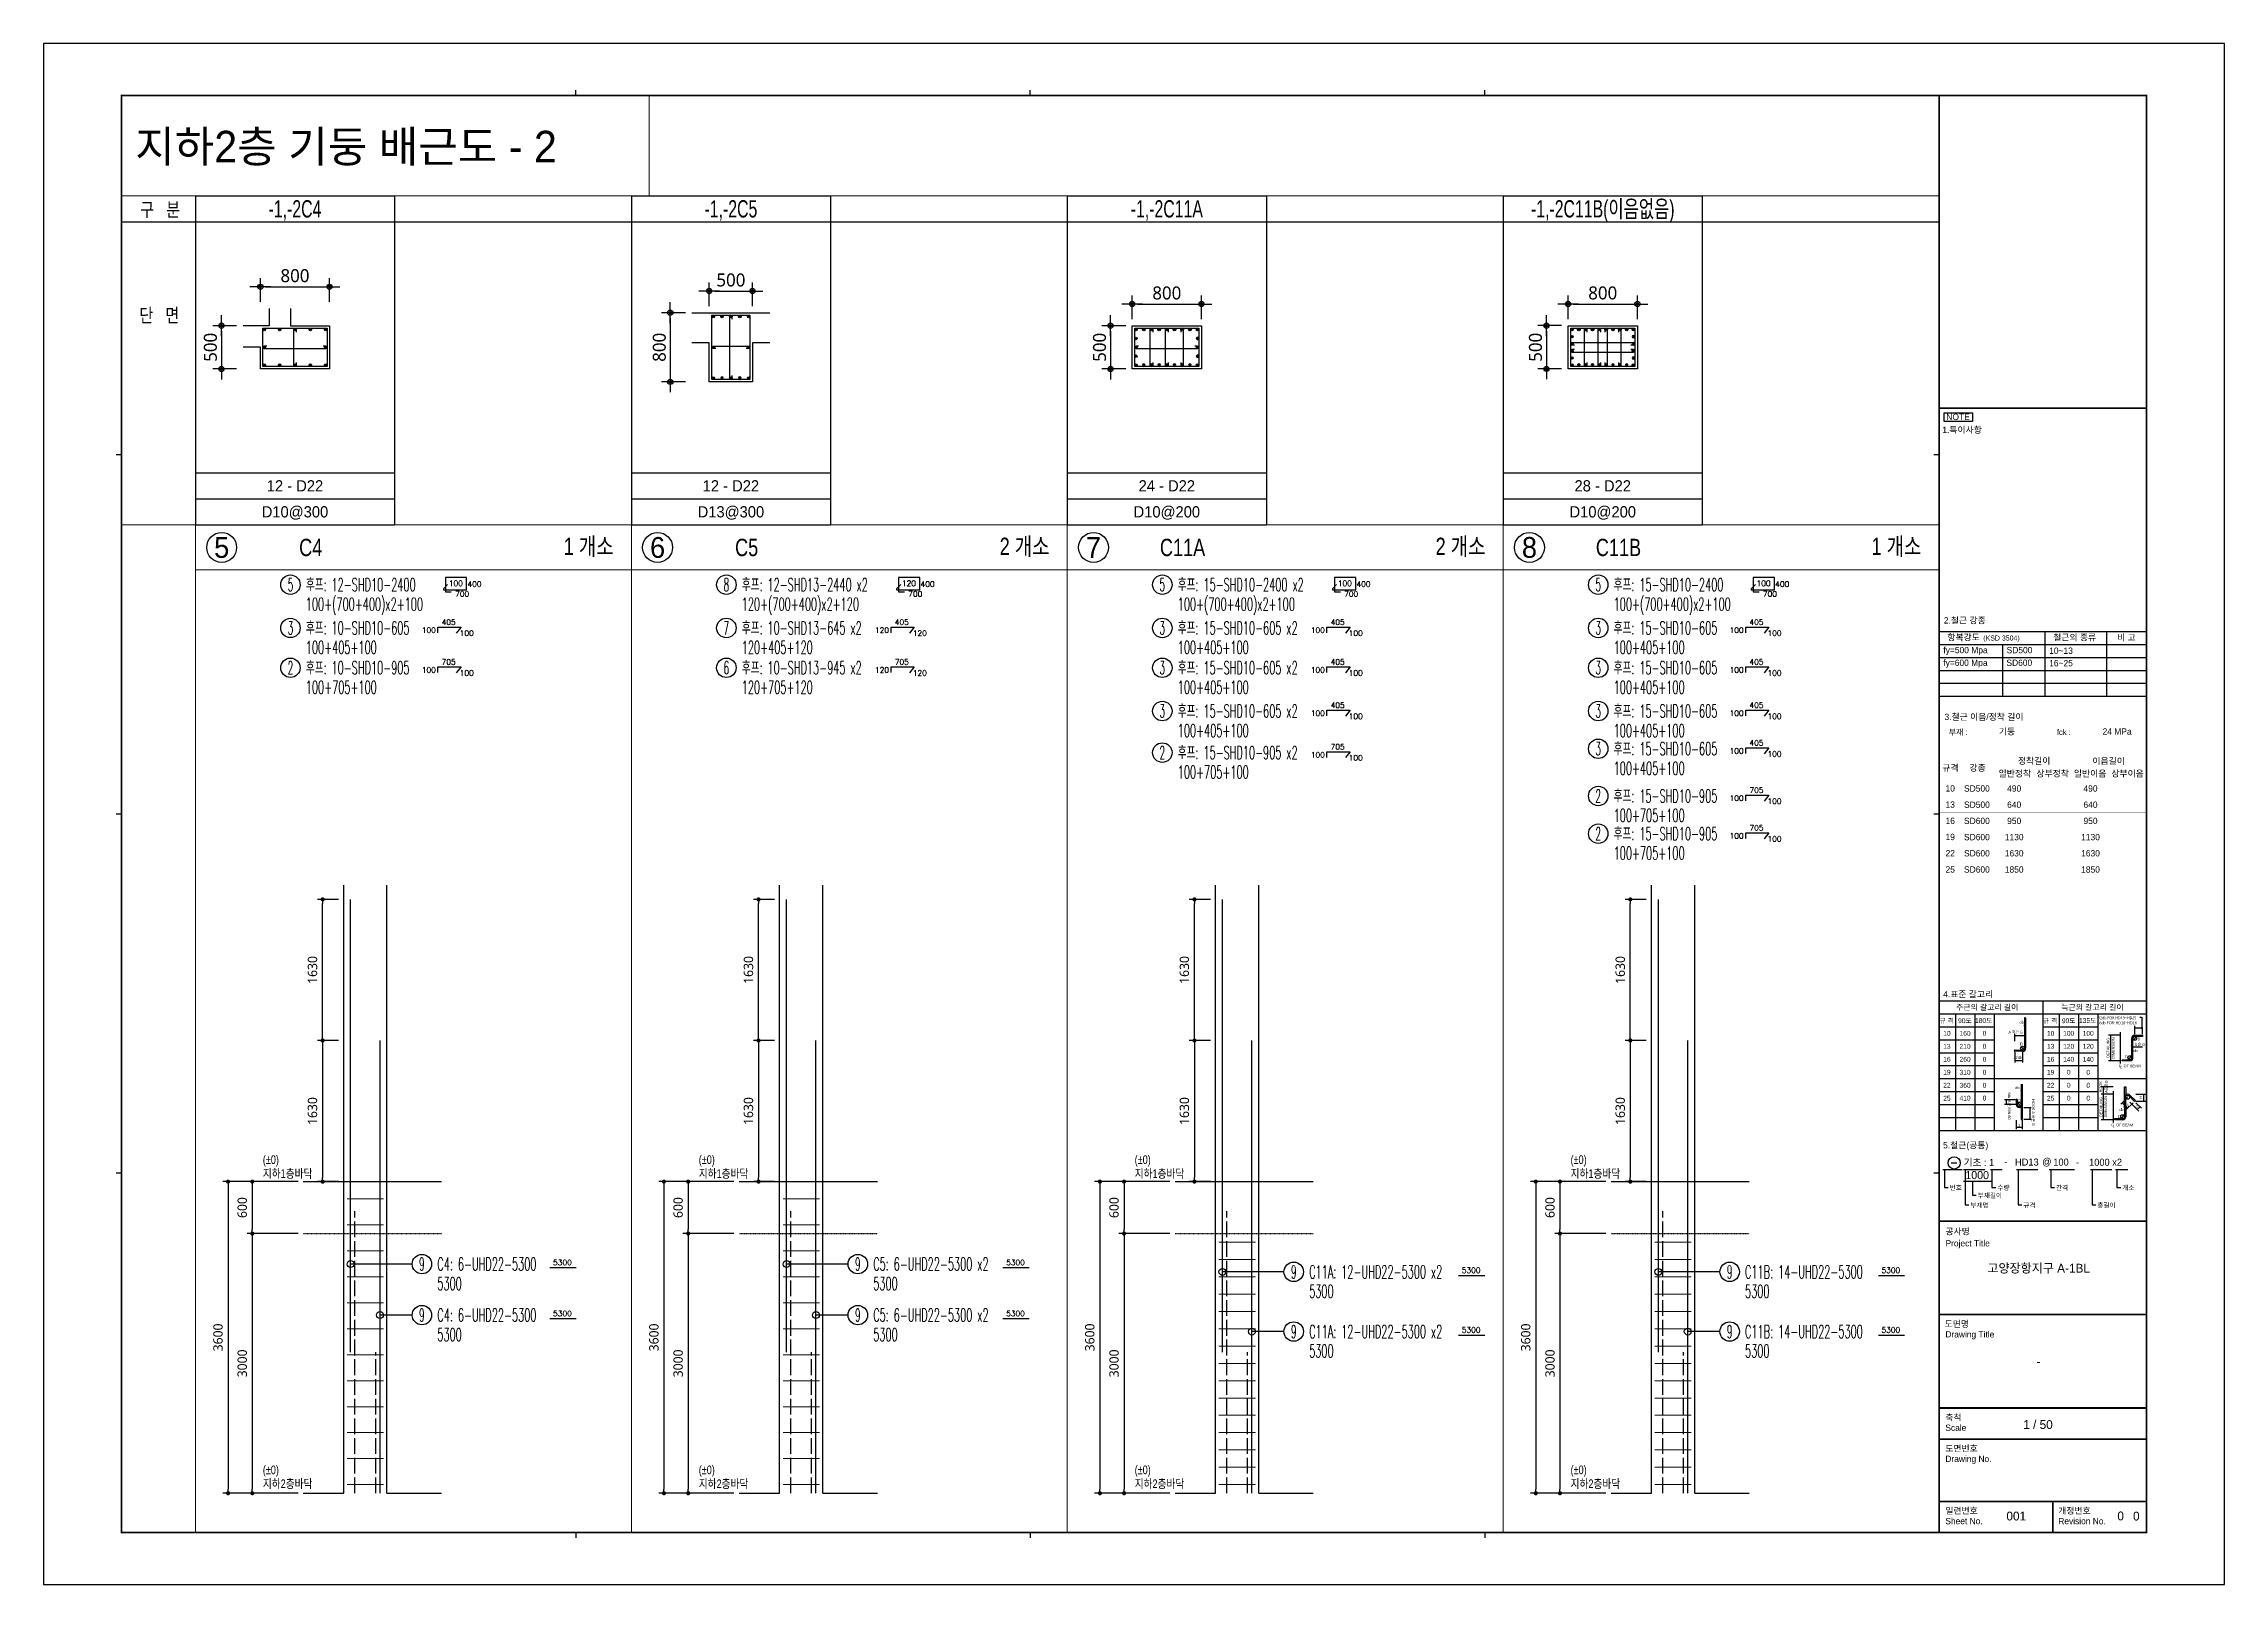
# Model space of a CAD drawing. Header units: millimetres. Extents: x 231380 to 990673, y -319231 to 132826.
# Drawn here: x 532364 to 557564, y -144948 to -127149 of the extents above; entities that cross this region are included whole.
import ezdxf
from ezdxf.enums import TextEntityAlignment as Align

# ---------------------------------------------------------------- set-up
doc = ezdxf.new("R2010")
doc.units = ezdxf.units.MM
doc.header["$LTSCALE"] = 91
doc.linetypes.add('HID', pattern=[2.5, 2, -0.5])
doc.layers.get('Defpoints').update_dxf_attribs({"color": 145})
for name, color, linetype in [('254', 254, 'Continuous'), ('AMAC-NO', 5, 'Continuous'), ('BAR', 2, 'Continuous'), ('BAR1', 2, 'Continuous'), ('DIM', 7, 'Continuous'), ('LEAD7', 7, 'Continuous'), ('LINE', 7, 'Continuous'), ('XDIM', 7, 'Continuous'), ('XSTRUCT', 2, 'Continuous'), ('XTAG', 7, 'Continuous'), ('기둥', 4, 'Continuous')]:
    doc.layers.add(name, color=color, linetype=linetype)
for name, color, linetype, lineweight in [('Main Bar', 7, 'Continuous', 0), ('TEXT', 3, 'Continuous', 9), ('XTITLE', 22, 'Continuous', 0)]:
    doc.layers.add(name, color=color, linetype=linetype, lineweight=lineweight)
doc.styles.add('ARIAL', font='malgun.ttf')
doc.styles.add('HYULL', font='Dotum.ttf')
doc.styles.add('ROMANS', font='malgun.ttf')
doc.styles.add('XRebar', font='Romans.shx', dxfattribs={"bigfont": 'whgtxt.shx'})
doc.styles.add('XRebar2', font='Romans.shx')
doc.styles.add('XRebarSheet', font='Hmkmrhd_0.ttf')
doc.styles.add('돋음', font='Dotum.ttf')
doc.styles.add('맑은고딕', font='malgun.ttf')
doc.dimstyles.new('60(SUB-1.8)', dxfattribs={"dimscale": 60, "dimtxt": 1.8, "dimasz": 0.8, "dimexe": 1, "dimexo": 1, "dimgap": 1, "dimtad": 1, "dimdec": 0, "dimzin": 0, "dimdsep": 46, "dimtxsty": 'ROMANS', "dimblk": 'DOT', "dimcen": 1, "dimdle": 2, "dimclrd": 6, "dimclre": 6, "dimclrt": 7, "dimazin": 0, "dimtfac": 1, "dimtdec": 0, "dimtix": 1, "dimtmove": 2, "dimatfit": 3, "dimldrblk": 'DIMDOT', "dimfxl": 0, "dimtolj": 1, "dimtzin": 0, "dimarcsym": 0})
doc.dimstyles.new('DIM_30', dxfattribs={"dimscale": 30, "dimtxt": 3, "dimasz": 1.2, "dimexe": 2, "dimexo": 1.5, "dimgap": 1, "dimtad": 1, "dimdec": 0, "dimdsep": 46, "dimtxsty": '맑은고딕', "dimblk1": 'DIMDOT', "dimblk2": 'DIMDOT', "dimsah": 1, "dimcen": 1, "dimdle": 2, "dimclrd": 7, "dimclre": 7, "dimclrt": 3, "dimadec": 0, "dimazin": 0, "dimtfac": 1, "dimtdec": 0, "dimtix": 1, "dimtmove": 2, "dimatfit": 3, "dimldrblk": 'DIMDOT', "dimfxl": 0, "dimtolj": 1, "dimarcsym": 0})
doc.dimstyles.new('NDIM', dxfattribs={"dimtxt": 3, "dimasz": 1.5, "dimexe": 2, "dimexo": 2, "dimgap": 1, "dimtad": 1, "dimdec": 0, "dimdsep": 46, "dimlunit": 6, "dimtxsty": 'ARIAL', "dimblk": 'DOT', "dimcen": 1, "dimclrd": 256, "dimclre": 7, "dimclrt": 3, "dimadec": 0, "dimazin": 0, "dimtfac": 1, "dimtdec": 0, "dimtix": 1, "dimtmove": 2, "dimatfit": 3, "dimldrblk": 'DOT', "dimfxl": 0, "dimtvp": 1, "dimtolj": 1, "dimlwd": -1, "dimlwe": -1, "dimarcsym": 0})

msp = doc.modelspace()

# ---------------------------------------------------------------- texts
at = {"layer": 'AMAC-NO', "color": 2, "style": '돋음'}
for s, p in [('5', (534421.2, -132969.1)), ('6', (539458.5, -132969.1)), ('7', (544495.8, -132969.1)), ('8', (549533.1, -132969.1))]:
    msp.add_text(s, height=240, dxfattribs=at).set_placement(p, align=Align.MIDDLE_CENTER)
at = {"layer": 'AMAC-NO', "color": 2, "style": '돋음', "width": 0.8}
for s, p in [('C4', (535450.2, -132969.1)), ('1 개소', (538662.2, -132956.4)), ('C5', (540487.5, -132969.1)), ('2 개소', (543699.5, -132956.4)), ('C11A', (545524.8, -132969.1)), ('2 개소', (548736.8, -132956.4)), ('C11B', (550562.1, -132969.1)), ('1 개소', (553774.1, -132956.4))]:
    msp.add_text(s, height=200, dxfattribs=at).set_placement(p, align=Align.MIDDLE_CENTER)
for s, p in [('(%%P0)', (534897, -140091.4)), ('(%%P0)', (539934.3, -140091.4)), ('(%%P0)', (544971.6, -140091.4)), ('(%%P0)', (550008.9, -140091.4)), ('지하1층바닥', (534897, -140252)), ('지하1층바닥', (539934.3, -140252)), ('지하1층바닥', (544971.6, -140252)), ('지하1층바닥', (550008.9, -140252)), ('(%%P0)', (534897, -143675.1)), ('(%%P0)', (539934.3, -143675.1)), ('(%%P0)', (544971.6, -143675.1)), ('(%%P0)', (550008.9, -143675.1)), ('지하2층바닥', (534897, -143835.7)), ('지하2층바닥', (539934.3, -143835.7)), ('지하2층바닥', (544971.6, -143835.7)), ('지하2층바닥', (550008.9, -143835.7))]:
    msp.add_text(s, height=100, dxfattribs=at).set_placement(p)
at = {"layer": 'TEXT', "color": 1, "linetype": 'Continuous', "style": '돋음', "width": 0.8}
for s, p in [('구   분', (533709.7, -129066.2)), ('단   면', (533700.9, -130287.3))]:
    msp.add_text(s, height=160, dxfattribs=at).set_placement(p, align=Align.MIDDLE_CENTER)
at = {"layer": 'XDIM', "color": 3, "linetype": 'Continuous', "ltscale": 5e-324, "style": 'XRebar2'}
for s, p in [('100', (537046.1, -133434)), ('120', (542282, -133434)), ('100', (547319.3, -133434)), ('100', (552158, -133434))]:
    msp.add_text(s, height=63, dxfattribs=at).set_placement(p, align=Align.BOTTOM_LEFT)
for s, p in [('700', (537119.6, -133474)), ('700', (542355.5, -133474)), ('700', (547392.8, -133474)), ('700', (552231.5, -133474)), ('100', (537171.6, -133928.1)), ('120', (542407.5, -133928.1)), ('100', (547444.8, -133928.1)), ('100', (552283.4, -133928.1)), ('100', (537171.6, -134388.1)), ('120', (542407.5, -134388.1)), ('100', (547444.8, -134388.1)), ('100', (552283.4, -134388.1)), ('100', (547444.8, -134888.1)), ('100', (552283.4, -134888.1)), ('100', (552283.4, -135323.7)), ('100', (547444.8, -135368.1)), ('100', (552283.4, -135869)), ('100', (552283.4, -136304.6))]:
    msp.add_text(s, height=63, dxfattribs=at).set_placement(p, align=Align.TOP_LEFT)
for p in [(537261.9, -133392.9), (542497.8, -133392.9), (547535.1, -133392.9), (552373.8, -133392.9)]:
    msp.add_text('400', height=63, dxfattribs=at).set_placement(p, align=Align.MIDDLE_LEFT)
for s, p in [('405', (537044, -133882.3)), ('405', (542279.9, -133882.3)), ('405', (547317.2, -133882.3)), ('405', (552155.9, -133882.3)), ('705', (537044, -134342.3)), ('705', (542279.9, -134342.3)), ('405', (547317.2, -134342.3)), ('405', (552155.9, -134342.3)), ('405', (547317.2, -134842.3)), ('405', (552155.9, -134842.3)), ('705', (547317.2, -135322.3)), ('405', (552155.9, -135277.8)), ('705', (552155.9, -135823.2)), ('705', (552155.9, -136258.7)), ('5300', (538358.5, -141279.8)), ('5300', (543594.5, -141279.8)), ('5300', (548859.6, -141369.8)), ('5300', (553710.1, -141369.8)), ('5300', (538358.5, -141869.2)), ('5300', (543594.5, -141869.2)), ('5300', (548859.6, -142059.2)), ('5300', (553710.1, -142059.2))]:
    msp.add_text(s, height=63, dxfattribs=at).set_placement(p, align=Align.BOTTOM_CENTER)
for s, p in [('100', (536896.4, -133924.6)), ('120', (542132.3, -133924.6)), ('100', (547169.6, -133924.6)), ('100', (552008.3, -133924.6)), ('100', (536896.4, -134384.6)), ('120', (542132.3, -134384.6)), ('100', (547169.6, -134384.6)), ('100', (552008.3, -134384.6)), ('100', (547169.6, -134884.6)), ('100', (552008.3, -134884.6)), ('100', (552008.3, -135320.2)), ('100', (547169.6, -135364.6)), ('100', (552008.3, -135865.5)), ('100', (552008.3, -136301))]:
    msp.add_text(s, height=63, dxfattribs=at).set_placement(p, align=Align.MIDDLE_RIGHT)
at = {"layer": 'XTITLE', "color": 2, "style": '돋음'}
msp.add_text('지하2층 기둥 배근도 - 2', height=364.067, dxfattribs=at).set_placement((533421.9, -128338.4), align=Align.MIDDLE_LEFT)

# ---------------------------------------------------------------- blocks, each defined once
blk = doc.blocks.new('_Dot')
at = {"color": 0, "linetype": 'ByBlock', "lineweight": -2}
blk.add_line((-0.5, 0), (-1, 0), dxfattribs=at)
at = {"color": 0, "linetype": 'ByBlock', "const_width": 0.5}
blk.add_lwpolyline([(-0.25, 0, 1), (0.25, 0, 1)], format="xyb", close=True, dxfattribs=at)
blk = doc.blocks.new('*D37')
at = {"color": 7, "transparency": 16777216}
for p, q in [((80432, 20451), (80432, 20463)), ((80477, 20451), (80477, 20463))]:
    blk.add_line(p, q, dxfattribs=at)
at = {"transparency": 16777216}
blk.add_line((80433, 20461), (80475, 20461), dxfattribs=at)
at = {"layer": 'Defpoints', "color": 0, "transparency": 16777216}
for p in [(80432, 20449), (80477, 20461), (80477, 20449)]:
    blk.add_point(p, dxfattribs=at)
at = {"transparency": 16777216, "xscale": 1.5, "yscale": 1.5, "zscale": 1.5, "rotation": 180}
blk.add_blockref('_Dot', (80432, 20461), dxfattribs=at)
at = {"transparency": 16777216, "xscale": 1.5, "yscale": 1.5, "zscale": 1.5}
blk.add_blockref('_Dot', (80477, 20461), dxfattribs=at)
blk = doc.blocks.new('*D38')
at = {"color": 7, "transparency": 16777216}
for p, q in [((76172, 19024), (76172, 19045)), ((76217, 19024), (76217, 19045))]:
    blk.add_line(p, q, dxfattribs=at)
at = {"transparency": 16777216}
blk.add_line((76215, 19043), (76174, 19043), dxfattribs=at)
at = {"layer": 'Defpoints', "color": 0, "transparency": 16777216}
for p in [(76172, 19043), (76172, 19022), (76217, 19022)]:
    blk.add_point(p, dxfattribs=at)
at = {"transparency": 16777216, "xscale": 1.5, "yscale": 1.5, "zscale": 1.5, "rotation": 180}
blk.add_blockref('_Dot', (76172, 19043), dxfattribs=at)
at = {"transparency": 16777216, "xscale": 1.5, "yscale": 1.5, "zscale": 1.5}
blk.add_blockref('_Dot', (76217, 19043), dxfattribs=at)
blk = doc.blocks.new('*D39')
at = {"transparency": 16777216}
blk.add_line((80158, 18181), (80199, 18181), dxfattribs=at)
at = {"layer": 'Defpoints', "color": 0, "transparency": 16777216}
for p in [(80156, 18181), (80201, 18181), (80201, 18181)]:
    blk.add_point(p, dxfattribs=at)
at = {"transparency": 16777216, "xscale": 1.5, "yscale": 1.5, "zscale": 1.5, "rotation": 180}
blk.add_blockref('_Dot', (80156, 18181), dxfattribs=at)
at = {"transparency": 16777216, "xscale": 1.5, "yscale": 1.5, "zscale": 1.5}
blk.add_blockref('_Dot', (80201, 18181), dxfattribs=at)
blk = doc.blocks.new('A$C74EF247C')
at = {"layer": 'LINE', "color": 7, "linetype": 'Continuous'}
for p, q in [((0, 0), (0, -3800)), ((0, 0), (2300, 0)), ((2300, 0), (2300, -3800)), ((0, -300), (2300, -300)), ((0, -3800), (2300, -3800))]:
    blk.add_line(p, q, dxfattribs=at)
at = {"layer": 'LINE', "color": 4, "linetype": 'Continuous'}
for p, q in [((0, -3200), (2300, -3200)), ((0, -3500), (2300, -3500))]:
    blk.add_line(p, q, dxfattribs=at)
blk = doc.blocks.new('DIMDOT')
at = {"layer": 'DIM', "linetype": 'Continuous'}
blk.add_line((-2, 0), (2, 0), dxfattribs=at)
for radius in [0.5, 0.25]:
    blk.add_circle((0, 0), radius, dxfattribs=at)
blk = doc.blocks.new('*D49')
at = {"layer": 'Defpoints', "color": 0, "transparency": 16777216}
for p in [(546130, -127319), (545880, -127819), (546130, -127819)]:
    blk.add_point(p, dxfattribs=at)
at = {"layer": 'DIM', "color": 7, "lineweight": -2, "transparency": 16777216}
for p, q in [((546055, -127319), (545780, -127319)), ((545880, -127379), (545880, -127759)), ((546055, -127819), (545780, -127819))]:
    blk.add_line(p, q, dxfattribs=at)
at = {"layer": 'DIM', "color": 7, "lineweight": -2, "transparency": 16777216, "xscale": 60, "yscale": 60, "zscale": 60}
for p, rotation in [((545880, -127319), 90), ((545880, -127819), 270)]:
    blk.add_blockref('DIMDOT', p, dxfattribs=dict(at, rotation=rotation))
at = {"layer": 'DIM', "color": 3, "transparency": 16777216, "insert": (545753, -127569), "char_height": 150, "attachment_point": 5, "rotation": 90, "style": '맑은고딕'}
blk.add_mtext('\\A1;500', dxfattribs=at)
blk = doc.blocks.new('*D50')
at = {"layer": 'Defpoints', "color": 0, "transparency": 16777216}
for p in [(547130, -126869), (546330, -127119), (547130, -127119)]:
    blk.add_point(p, dxfattribs=at)
at = {"layer": 'DIM', "color": 7, "lineweight": -2, "transparency": 16777216}
for p, q in [((546330, -127044), (546330, -126769)), ((546390, -126869), (547070, -126869)), ((547130, -127044), (547130, -126769))]:
    blk.add_line(p, q, dxfattribs=at)
at = {"layer": 'DIM', "color": 7, "lineweight": -2, "transparency": 16777216, "xscale": 60, "yscale": 60, "zscale": 60, "rotation": 180}
blk.add_blockref('DIMDOT', (546330, -126869), dxfattribs=at)
at = {"layer": 'DIM', "color": 7, "lineweight": -2, "transparency": 16777216, "xscale": 60, "yscale": 60, "zscale": 60}
blk.add_blockref('DIMDOT', (547130, -126869), dxfattribs=at)
at = {"layer": 'DIM', "color": 3, "transparency": 16777216, "insert": (546730, -126742), "char_height": 150, "attachment_point": 5, "style": '맑은고딕'}
blk.add_mtext('\\A1;800', dxfattribs=at)
blk = doc.blocks.new('ST')
at = {"layer": 'BAR'}
blk.add_circle((0, 0), 14.5, dxfattribs=at)
blk = doc.blocks.new('A$C08B0344F')
at = {"layer": 'BAR'}
blk.add_hatch(color=256, dxfattribs=at).paths.add_polyline_path([(14.5, 0, 1), (-14.5, 0, 1)])
at = {"layer": 'BAR', "rotation": 270}
blk.add_blockref('ST', (0, 0), dxfattribs=at)
blk = doc.blocks.new('*D51')
at = {"layer": 'Defpoints', "color": 0, "transparency": 16777216}
for p in [(548580, -121041), (548330, -121841), (548580, -121841)]:
    blk.add_point(p, dxfattribs=at)
at = {"layer": 'DIM', "color": 7, "lineweight": -2, "transparency": 16777216}
for p, q in [((548505, -121041), (548230, -121041)), ((548330, -121101), (548330, -121781)), ((548505, -121841), (548230, -121841))]:
    blk.add_line(p, q, dxfattribs=at)
at = {"layer": 'DIM', "color": 7, "lineweight": -2, "transparency": 16777216, "xscale": 60, "yscale": 60, "zscale": 60}
for p, rotation in [((548330, -121041), 90), ((548330, -121841), 270)]:
    blk.add_blockref('DIMDOT', p, dxfattribs=dict(at, rotation=rotation))
at = {"layer": 'DIM', "color": 3, "transparency": 16777216, "insert": (548203, -121441), "char_height": 150, "attachment_point": 5, "rotation": 90, "style": '맑은고딕'}
blk.add_mtext('\\A1;800', dxfattribs=at)
blk = doc.blocks.new('*D52')
at = {"layer": 'Defpoints', "color": 0, "transparency": 16777216}
for p in [(549280, -120791), (548780, -121041), (549280, -121041)]:
    blk.add_point(p, dxfattribs=at)
at = {"layer": 'DIM', "color": 7, "lineweight": -2, "transparency": 16777216}
for p, q in [((548780, -120966), (548780, -120691)), ((549280, -120966), (549280, -120691)), ((548840, -120791), (549220, -120791))]:
    blk.add_line(p, q, dxfattribs=at)
at = {"layer": 'DIM', "color": 7, "lineweight": -2, "transparency": 16777216, "xscale": 60, "yscale": 60, "zscale": 60, "rotation": 180}
blk.add_blockref('DIMDOT', (548780, -120791), dxfattribs=at)
at = {"layer": 'DIM', "color": 7, "lineweight": -2, "transparency": 16777216, "xscale": 60, "yscale": 60, "zscale": 60}
blk.add_blockref('DIMDOT', (549280, -120791), dxfattribs=at)
at = {"layer": 'DIM', "color": 3, "transparency": 16777216, "insert": (549030, -120664), "char_height": 150, "attachment_point": 5, "style": '맑은고딕'}
blk.add_mtext('\\A1;500', dxfattribs=at)
blk = doc.blocks.new('*D63')
at = {"layer": 'Defpoints', "color": 0, "transparency": 16777216}
for p in [(548630, -133548), (548380, -134048), (548630, -134048)]:
    blk.add_point(p, dxfattribs=at)
at = {"layer": 'DIM', "color": 7, "lineweight": -2, "transparency": 16777216}
for p, q in [((548555, -133548), (548280, -133548)), ((548380, -133608), (548380, -133988)), ((548555, -134048), (548280, -134048))]:
    blk.add_line(p, q, dxfattribs=at)
at = {"layer": 'DIM', "color": 7, "lineweight": -2, "transparency": 16777216, "xscale": 60, "yscale": 60, "zscale": 60}
for p, rotation in [((548380, -133548), 90), ((548380, -134048), 270)]:
    blk.add_blockref('DIMDOT', p, dxfattribs=dict(at, rotation=rotation))
at = {"layer": 'DIM', "color": 3, "transparency": 16777216, "insert": (548253, -133798), "char_height": 150, "attachment_point": 5, "rotation": 90, "style": '맑은고딕'}
blk.add_mtext('\\A1;500', dxfattribs=at)
blk = doc.blocks.new('*D64')
at = {"layer": 'Defpoints', "color": 0, "transparency": 16777216}
for p in [(549430, -133298), (548630, -133548), (549430, -133548)]:
    blk.add_point(p, dxfattribs=at)
at = {"layer": 'DIM', "color": 7, "lineweight": -2, "transparency": 16777216}
for p, q in [((548630, -133473), (548630, -133198)), ((548690, -133298), (549370, -133298)), ((549430, -133473), (549430, -133198))]:
    blk.add_line(p, q, dxfattribs=at)
at = {"layer": 'DIM', "color": 7, "lineweight": -2, "transparency": 16777216, "xscale": 60, "yscale": 60, "zscale": 60, "rotation": 180}
blk.add_blockref('DIMDOT', (548630, -133298), dxfattribs=at)
at = {"layer": 'DIM', "color": 7, "lineweight": -2, "transparency": 16777216, "xscale": 60, "yscale": 60, "zscale": 60}
blk.add_blockref('DIMDOT', (549430, -133298), dxfattribs=at)
at = {"layer": 'DIM', "color": 3, "transparency": 16777216, "insert": (549030, -133171), "char_height": 150, "attachment_point": 5, "style": '맑은고딕'}
blk.add_mtext('\\A1;800', dxfattribs=at)
blk = doc.blocks.new('*D86')
at = {"layer": 'Defpoints', "color": 0, "transparency": 16777216}
for p in [(550930, -138489), (550680, -138989), (550930, -138989)]:
    blk.add_point(p, dxfattribs=at)
at = {"layer": 'DIM', "color": 7, "lineweight": -2, "transparency": 16777216}
for p, q in [((550855, -138489), (550580, -138489)), ((550680, -138549), (550680, -138929)), ((550855, -138989), (550580, -138989))]:
    blk.add_line(p, q, dxfattribs=at)
at = {"layer": 'DIM', "color": 7, "lineweight": -2, "transparency": 16777216, "xscale": 60, "yscale": 60, "zscale": 60}
for p, rotation in [((550680, -138489), 90), ((550680, -138989), 270)]:
    blk.add_blockref('DIMDOT', p, dxfattribs=dict(at, rotation=rotation))
at = {"layer": 'DIM', "color": 3, "transparency": 16777216, "insert": (550553, -138739), "char_height": 150, "attachment_point": 5, "rotation": 90, "style": '맑은고딕'}
blk.add_mtext('\\A1;500', dxfattribs=at)
blk = doc.blocks.new('*D87')
at = {"layer": 'Defpoints', "color": 0, "transparency": 16777216}
for p in [(551730, -138239), (550930, -138489), (551730, -138489)]:
    blk.add_point(p, dxfattribs=at)
at = {"layer": 'DIM', "color": 7, "lineweight": -2, "transparency": 16777216}
for p, q in [((550930, -138414), (550930, -138139)), ((550990, -138239), (551670, -138239)), ((551730, -138414), (551730, -138139))]:
    blk.add_line(p, q, dxfattribs=at)
at = {"layer": 'DIM', "color": 7, "lineweight": -2, "transparency": 16777216, "xscale": 60, "yscale": 60, "zscale": 60, "rotation": 180}
blk.add_blockref('DIMDOT', (550930, -138239), dxfattribs=at)
at = {"layer": 'DIM', "color": 7, "lineweight": -2, "transparency": 16777216, "xscale": 60, "yscale": 60, "zscale": 60}
blk.add_blockref('DIMDOT', (551730, -138239), dxfattribs=at)
at = {"layer": 'DIM', "color": 3, "transparency": 16777216, "insert": (551330, -138112), "char_height": 150, "attachment_point": 5, "style": '맑은고딕'}
blk.add_mtext('\\A1;800', dxfattribs=at)
blk = doc.blocks.new('*D815')
at = {"layer": 'Defpoints', "color": 0, "linetype": 'Continuous', "transparency": 16777216}
for p in [(545439, -140295), (544569, -143895), (545439, -143895)]:
    blk.add_point(p, dxfattribs=at).dxf.unprotected_set("ltscale", 0)
at = {"layer": 'XDIM', "color": 6, "linetype": 'Continuous', "lineweight": -2, "transparency": 16777216}
for p, q in [((545379, -140295), (544509, -140295)), ((544569, -140343), (544569, -143847)), ((545379, -143895), (544509, -143895))]:
    blk.add_line(p, q, dxfattribs=at).dxf.unprotected_set("ltscale", 0)
at = {"layer": 'XDIM', "color": 6, "linetype": 'Continuous', "lineweight": -2, "transparency": 16777216, "xscale": 48, "yscale": 48, "zscale": 48}
for p, rotation in [((544569, -140295), 90), ((544569, -143895), 270)]:
    blk.add_blockref('_Dot', p, dxfattribs=dict(at, rotation=rotation)).dxf.unprotected_set("ltscale", 0)
at = {"layer": 'XDIM', "color": 7, "linetype": 'Continuous', "transparency": 16777216, "insert": (544453, -142095), "char_height": 108, "attachment_point": 5, "rotation": 90, "style": 'ROMANS'}
blk.add_mtext('\\A1;3600', dxfattribs=at).dxf.unprotected_set("ltscale", 0)
blk = doc.blocks.new('*D816')
at = {"layer": 'Defpoints', "color": 0, "linetype": 'Continuous', "transparency": 16777216}
for p in [(545906, -138665), (545662, -140295), (545906, -140295)]:
    blk.add_point(p, dxfattribs=at).dxf.unprotected_set("ltscale", 0)
at = {"layer": 'XDIM', "color": 6, "linetype": 'Continuous', "lineweight": -2, "transparency": 16777216}
for p, q in [((545846, -138665), (545602, -138665)), ((545662, -138713), (545662, -140247)), ((545846, -140295), (545602, -140295))]:
    blk.add_line(p, q, dxfattribs=at).dxf.unprotected_set("ltscale", 0)
at = {"layer": 'XDIM', "color": 6, "linetype": 'Continuous', "lineweight": -2, "transparency": 16777216, "xscale": 48, "yscale": 48, "zscale": 48}
for p, rotation in [((545662, -138665), 90), ((545662, -140295), 270)]:
    blk.add_blockref('_Dot', p, dxfattribs=dict(at, rotation=rotation)).dxf.unprotected_set("ltscale", 0)
at = {"layer": 'XDIM', "color": 7, "linetype": 'Continuous', "transparency": 16777216, "insert": (545546, -139480), "char_height": 108, "attachment_point": 5, "rotation": 90, "style": 'ROMANS'}
blk.add_mtext('\\A1;1630', dxfattribs=at).dxf.unprotected_set("ltscale", 0)
blk = doc.blocks.new('*D817')
at = {"layer": 'Defpoints', "color": 0, "linetype": 'Continuous', "transparency": 16777216}
for p in [(545662, -137035), (545906, -137035), (545906, -138665)]:
    blk.add_point(p, dxfattribs=at).dxf.unprotected_set("ltscale", 0)
at = {"layer": 'XDIM', "color": 6, "linetype": 'Continuous', "lineweight": -2, "transparency": 16777216}
for p, q in [((545846, -137035), (545602, -137035)), ((545662, -138617), (545662, -137083)), ((545846, -138665), (545602, -138665))]:
    blk.add_line(p, q, dxfattribs=at).dxf.unprotected_set("ltscale", 0)
at = {"layer": 'XDIM', "color": 6, "linetype": 'Continuous', "lineweight": -2, "transparency": 16777216, "xscale": 48, "yscale": 48, "zscale": 48}
for p, rotation in [((545662, -137035), 90), ((545662, -138665), 270)]:
    blk.add_blockref('_Dot', p, dxfattribs=dict(at, rotation=rotation)).dxf.unprotected_set("ltscale", 0)
at = {"layer": 'XDIM', "color": 7, "linetype": 'Continuous', "transparency": 16777216, "insert": (545546, -137850), "char_height": 108, "attachment_point": 5, "rotation": 90, "style": 'ROMANS'}
blk.add_mtext('\\A1;1630', dxfattribs=at).dxf.unprotected_set("ltscale", 0)
blk = doc.blocks.new('*D818')
at = {"layer": 'Defpoints', "color": 0, "linetype": 'Continuous', "transparency": 16777216}
for p in [(545439, -140295), (544849, -140895), (545439, -140895)]:
    blk.add_point(p, dxfattribs=at).dxf.unprotected_set("ltscale", 0)
at = {"layer": 'XDIM', "color": 6, "linetype": 'Continuous', "lineweight": -2, "transparency": 16777216}
for p, q in [((545379, -140295), (544789, -140295)), ((544849, -140343), (544849, -140847)), ((545379, -140895), (544789, -140895))]:
    blk.add_line(p, q, dxfattribs=at).dxf.unprotected_set("ltscale", 0)
at = {"layer": 'XDIM', "color": 6, "linetype": 'Continuous', "lineweight": -2, "transparency": 16777216, "xscale": 48, "yscale": 48, "zscale": 48}
for p, rotation in [((544849, -140295), 90), ((544849, -140895), 270)]:
    blk.add_blockref('_Dot', p, dxfattribs=dict(at, rotation=rotation)).dxf.unprotected_set("ltscale", 0)
at = {"layer": 'XDIM', "color": 7, "linetype": 'Continuous', "transparency": 16777216, "insert": (544733, -140595), "char_height": 108, "attachment_point": 5, "rotation": 90, "style": 'ROMANS'}
blk.add_mtext('\\A1;600', dxfattribs=at).dxf.unprotected_set("ltscale", 0)
blk = doc.blocks.new('*D819')
at = {"layer": 'Defpoints', "color": 0, "linetype": 'Continuous', "transparency": 16777216}
for p in [(545439, -140895), (544849, -143895), (545439, -143895)]:
    blk.add_point(p, dxfattribs=at).dxf.unprotected_set("ltscale", 0)
at = {"layer": 'XDIM', "color": 6, "linetype": 'Continuous', "lineweight": -2, "transparency": 16777216}
for p, q in [((545379, -140895), (544789, -140895)), ((544849, -140943), (544849, -143847)), ((545379, -143895), (544789, -143895))]:
    blk.add_line(p, q, dxfattribs=at).dxf.unprotected_set("ltscale", 0)
at = {"layer": 'XDIM', "color": 6, "linetype": 'Continuous', "lineweight": -2, "transparency": 16777216, "xscale": 48, "yscale": 48, "zscale": 48}
for p, rotation in [((544849, -140895), 90), ((544849, -143895), 270)]:
    blk.add_blockref('_Dot', p, dxfattribs=dict(at, rotation=rotation)).dxf.unprotected_set("ltscale", 0)
at = {"layer": 'XDIM', "color": 7, "linetype": 'Continuous', "transparency": 16777216, "insert": (544733, -142395), "char_height": 108, "attachment_point": 5, "rotation": 90, "style": 'ROMANS'}
blk.add_mtext('\\A1;3000', dxfattribs=at).dxf.unprotected_set("ltscale", 0)
blk = doc.blocks.new('*D825')
at = {"layer": 'Defpoints', "color": 0, "linetype": 'Continuous', "transparency": 16777216}
for p in [(535364, -140295), (534495, -143895), (535364, -143895)]:
    blk.add_point(p, dxfattribs=at).dxf.unprotected_set("ltscale", 0)
at = {"layer": 'XDIM', "color": 6, "linetype": 'Continuous', "lineweight": -2, "transparency": 16777216}
for p, q in [((535304, -140295), (534435, -140295)), ((534495, -140343), (534495, -143847)), ((535304, -143895), (534435, -143895))]:
    blk.add_line(p, q, dxfattribs=at).dxf.unprotected_set("ltscale", 0)
at = {"layer": 'XDIM', "color": 6, "linetype": 'Continuous', "lineweight": -2, "transparency": 16777216, "xscale": 48, "yscale": 48, "zscale": 48}
for p, rotation in [((534495, -140295), 90), ((534495, -143895), 270)]:
    blk.add_blockref('_Dot', p, dxfattribs=dict(at, rotation=rotation)).dxf.unprotected_set("ltscale", 0)
at = {"layer": 'XDIM', "color": 7, "linetype": 'Continuous', "transparency": 16777216, "insert": (534379, -142095), "char_height": 108, "attachment_point": 5, "rotation": 90, "style": 'ROMANS'}
blk.add_mtext('\\A1;3600', dxfattribs=at).dxf.unprotected_set("ltscale", 0)
blk = doc.blocks.new('*D826')
at = {"layer": 'Defpoints', "color": 0, "linetype": 'Continuous', "transparency": 16777216}
for p in [(535831, -138665), (535588, -140295), (535831, -140295)]:
    blk.add_point(p, dxfattribs=at).dxf.unprotected_set("ltscale", 0)
at = {"layer": 'XDIM', "color": 6, "linetype": 'Continuous', "lineweight": -2, "transparency": 16777216}
for p, q in [((535771, -138665), (535528, -138665)), ((535588, -138713), (535588, -140247)), ((535771, -140295), (535528, -140295))]:
    blk.add_line(p, q, dxfattribs=at).dxf.unprotected_set("ltscale", 0)
at = {"layer": 'XDIM', "color": 6, "linetype": 'Continuous', "lineweight": -2, "transparency": 16777216, "xscale": 48, "yscale": 48, "zscale": 48}
for p, rotation in [((535588, -138665), 90), ((535588, -140295), 270)]:
    blk.add_blockref('_Dot', p, dxfattribs=dict(at, rotation=rotation)).dxf.unprotected_set("ltscale", 0)
at = {"layer": 'XDIM', "color": 7, "linetype": 'Continuous', "transparency": 16777216, "insert": (535471, -139480), "char_height": 108, "attachment_point": 5, "rotation": 90, "style": 'ROMANS'}
blk.add_mtext('\\A1;1630', dxfattribs=at).dxf.unprotected_set("ltscale", 0)
blk = doc.blocks.new('*D827')
at = {"layer": 'Defpoints', "color": 0, "linetype": 'Continuous', "transparency": 16777216}
for p in [(535588, -137035), (535831, -137035), (535831, -138665)]:
    blk.add_point(p, dxfattribs=at).dxf.unprotected_set("ltscale", 0)
at = {"layer": 'XDIM', "color": 6, "linetype": 'Continuous', "lineweight": -2, "transparency": 16777216}
for p, q in [((535771, -137035), (535528, -137035)), ((535588, -138617), (535588, -137083)), ((535771, -138665), (535528, -138665))]:
    blk.add_line(p, q, dxfattribs=at).dxf.unprotected_set("ltscale", 0)
at = {"layer": 'XDIM', "color": 6, "linetype": 'Continuous', "lineweight": -2, "transparency": 16777216, "xscale": 48, "yscale": 48, "zscale": 48}
for p, rotation in [((535588, -137035), 90), ((535588, -138665), 270)]:
    blk.add_blockref('_Dot', p, dxfattribs=dict(at, rotation=rotation)).dxf.unprotected_set("ltscale", 0)
at = {"layer": 'XDIM', "color": 7, "linetype": 'Continuous', "transparency": 16777216, "insert": (535471, -137850), "char_height": 108, "attachment_point": 5, "rotation": 90, "style": 'ROMANS'}
blk.add_mtext('\\A1;1630', dxfattribs=at).dxf.unprotected_set("ltscale", 0)
blk = doc.blocks.new('*D828')
at = {"layer": 'Defpoints', "color": 0, "linetype": 'Continuous', "transparency": 16777216}
for p in [(535364, -140295), (534775, -140895), (535364, -140895)]:
    blk.add_point(p, dxfattribs=at).dxf.unprotected_set("ltscale", 0)
at = {"layer": 'XDIM', "color": 6, "linetype": 'Continuous', "lineweight": -2, "transparency": 16777216}
for p, q in [((535304, -140295), (534715, -140295)), ((534775, -140343), (534775, -140847)), ((535304, -140895), (534715, -140895))]:
    blk.add_line(p, q, dxfattribs=at).dxf.unprotected_set("ltscale", 0)
at = {"layer": 'XDIM', "color": 6, "linetype": 'Continuous', "lineweight": -2, "transparency": 16777216, "xscale": 48, "yscale": 48, "zscale": 48}
for p, rotation in [((534775, -140295), 90), ((534775, -140895), 270)]:
    blk.add_blockref('_Dot', p, dxfattribs=dict(at, rotation=rotation)).dxf.unprotected_set("ltscale", 0)
at = {"layer": 'XDIM', "color": 7, "linetype": 'Continuous', "transparency": 16777216, "insert": (534659, -140595), "char_height": 108, "attachment_point": 5, "rotation": 90, "style": 'ROMANS'}
blk.add_mtext('\\A1;600', dxfattribs=at).dxf.unprotected_set("ltscale", 0)
blk = doc.blocks.new('*D829')
at = {"layer": 'Defpoints', "color": 0, "linetype": 'Continuous', "transparency": 16777216}
for p in [(535364, -140895), (534775, -143895), (535364, -143895)]:
    blk.add_point(p, dxfattribs=at).dxf.unprotected_set("ltscale", 0)
at = {"layer": 'XDIM', "color": 6, "linetype": 'Continuous', "lineweight": -2, "transparency": 16777216}
for p, q in [((535304, -140895), (534715, -140895)), ((534775, -140943), (534775, -143847)), ((535304, -143895), (534715, -143895))]:
    blk.add_line(p, q, dxfattribs=at).dxf.unprotected_set("ltscale", 0)
at = {"layer": 'XDIM', "color": 6, "linetype": 'Continuous', "lineweight": -2, "transparency": 16777216, "xscale": 48, "yscale": 48, "zscale": 48}
for p, rotation in [((534775, -140895), 90), ((534775, -143895), 270)]:
    blk.add_blockref('_Dot', p, dxfattribs=dict(at, rotation=rotation)).dxf.unprotected_set("ltscale", 0)
at = {"layer": 'XDIM', "color": 7, "linetype": 'Continuous', "transparency": 16777216, "insert": (534659, -142395), "char_height": 108, "attachment_point": 5, "rotation": 90, "style": 'ROMANS'}
blk.add_mtext('\\A1;3000', dxfattribs=at).dxf.unprotected_set("ltscale", 0)
blk = doc.blocks.new('*D841')
at = {"layer": 'Defpoints', "color": 0, "linetype": 'Continuous', "transparency": 16777216}
for p in [(550476, -140295), (549606, -143895), (550476, -143895)]:
    blk.add_point(p, dxfattribs=at).dxf.unprotected_set("ltscale", 0)
at = {"layer": 'XDIM', "color": 6, "linetype": 'Continuous', "lineweight": -2, "transparency": 16777216}
for p, q in [((550416, -140295), (549546, -140295)), ((549606, -140343), (549606, -143847)), ((550416, -143895), (549546, -143895))]:
    blk.add_line(p, q, dxfattribs=at).dxf.unprotected_set("ltscale", 0)
at = {"layer": 'XDIM', "color": 6, "linetype": 'Continuous', "lineweight": -2, "transparency": 16777216, "xscale": 48, "yscale": 48, "zscale": 48}
for p, rotation in [((549606, -140295), 90), ((549606, -143895), 270)]:
    blk.add_blockref('_Dot', p, dxfattribs=dict(at, rotation=rotation)).dxf.unprotected_set("ltscale", 0)
at = {"layer": 'XDIM', "color": 7, "linetype": 'Continuous', "transparency": 16777216, "insert": (549491, -142095), "char_height": 108, "attachment_point": 5, "rotation": 90, "style": 'ROMANS'}
blk.add_mtext('\\A1;3600', dxfattribs=at).dxf.unprotected_set("ltscale", 0)
blk = doc.blocks.new('*D837')
at = {"layer": 'Defpoints', "color": 0, "linetype": 'Continuous', "transparency": 16777216}
for p in [(550943, -138665), (550699, -140295), (550943, -140295)]:
    blk.add_point(p, dxfattribs=at).dxf.unprotected_set("ltscale", 0)
at = {"layer": 'XDIM', "color": 6, "linetype": 'Continuous', "lineweight": -2, "transparency": 16777216}
for p, q in [((550883, -138665), (550639, -138665)), ((550699, -138713), (550699, -140247)), ((550883, -140295), (550639, -140295))]:
    blk.add_line(p, q, dxfattribs=at).dxf.unprotected_set("ltscale", 0)
at = {"layer": 'XDIM', "color": 6, "linetype": 'Continuous', "lineweight": -2, "transparency": 16777216, "xscale": 48, "yscale": 48, "zscale": 48}
for p, rotation in [((550699, -138665), 90), ((550699, -140295), 270)]:
    blk.add_blockref('_Dot', p, dxfattribs=dict(at, rotation=rotation)).dxf.unprotected_set("ltscale", 0)
at = {"layer": 'XDIM', "color": 7, "linetype": 'Continuous', "transparency": 16777216, "insert": (550583, -139480), "char_height": 108, "attachment_point": 5, "rotation": 90, "style": 'ROMANS'}
blk.add_mtext('\\A1;1630', dxfattribs=at).dxf.unprotected_set("ltscale", 0)
blk = doc.blocks.new('*D838')
at = {"layer": 'Defpoints', "color": 0, "linetype": 'Continuous', "transparency": 16777216}
for p in [(550699, -137035), (550943, -137035), (550943, -138665)]:
    blk.add_point(p, dxfattribs=at).dxf.unprotected_set("ltscale", 0)
at = {"layer": 'XDIM', "color": 6, "linetype": 'Continuous', "lineweight": -2, "transparency": 16777216}
for p, q in [((550883, -137035), (550639, -137035)), ((550699, -138617), (550699, -137083)), ((550883, -138665), (550639, -138665))]:
    blk.add_line(p, q, dxfattribs=at).dxf.unprotected_set("ltscale", 0)
at = {"layer": 'XDIM', "color": 6, "linetype": 'Continuous', "lineweight": -2, "transparency": 16777216, "xscale": 48, "yscale": 48, "zscale": 48}
for p, rotation in [((550699, -137035), 90), ((550699, -138665), 270)]:
    blk.add_blockref('_Dot', p, dxfattribs=dict(at, rotation=rotation)).dxf.unprotected_set("ltscale", 0)
at = {"layer": 'XDIM', "color": 7, "linetype": 'Continuous', "transparency": 16777216, "insert": (550583, -137850), "char_height": 108, "attachment_point": 5, "rotation": 90, "style": 'ROMANS'}
blk.add_mtext('\\A1;1630', dxfattribs=at).dxf.unprotected_set("ltscale", 0)
blk = doc.blocks.new('*D839')
at = {"layer": 'Defpoints', "color": 0, "linetype": 'Continuous', "transparency": 16777216}
for p in [(550476, -140295), (549886, -140895), (550476, -140895)]:
    blk.add_point(p, dxfattribs=at).dxf.unprotected_set("ltscale", 0)
at = {"layer": 'XDIM', "color": 6, "linetype": 'Continuous', "lineweight": -2, "transparency": 16777216}
for p, q in [((550416, -140295), (549826, -140295)), ((549886, -140343), (549886, -140847)), ((550416, -140895), (549826, -140895))]:
    blk.add_line(p, q, dxfattribs=at).dxf.unprotected_set("ltscale", 0)
at = {"layer": 'XDIM', "color": 6, "linetype": 'Continuous', "lineweight": -2, "transparency": 16777216, "xscale": 48, "yscale": 48, "zscale": 48}
for p, rotation in [((549886, -140295), 90), ((549886, -140895), 270)]:
    blk.add_blockref('_Dot', p, dxfattribs=dict(at, rotation=rotation)).dxf.unprotected_set("ltscale", 0)
at = {"layer": 'XDIM', "color": 7, "linetype": 'Continuous', "transparency": 16777216, "insert": (549771, -140595), "char_height": 108, "attachment_point": 5, "rotation": 90, "style": 'ROMANS'}
blk.add_mtext('\\A1;600', dxfattribs=at).dxf.unprotected_set("ltscale", 0)
blk = doc.blocks.new('*D840')
at = {"layer": 'Defpoints', "color": 0, "linetype": 'Continuous', "transparency": 16777216}
for p in [(550476, -140895), (549886, -143895), (550476, -143895)]:
    blk.add_point(p, dxfattribs=at).dxf.unprotected_set("ltscale", 0)
at = {"layer": 'XDIM', "color": 6, "linetype": 'Continuous', "lineweight": -2, "transparency": 16777216}
for p, q in [((550416, -140895), (549826, -140895)), ((549886, -140943), (549886, -143847)), ((550416, -143895), (549826, -143895))]:
    blk.add_line(p, q, dxfattribs=at).dxf.unprotected_set("ltscale", 0)
at = {"layer": 'XDIM', "color": 6, "linetype": 'Continuous', "lineweight": -2, "transparency": 16777216, "xscale": 48, "yscale": 48, "zscale": 48}
for p, rotation in [((549886, -140895), 90), ((549886, -143895), 270)]:
    blk.add_blockref('_Dot', p, dxfattribs=dict(at, rotation=rotation)).dxf.unprotected_set("ltscale", 0)
at = {"layer": 'XDIM', "color": 7, "linetype": 'Continuous', "transparency": 16777216, "insert": (549771, -142395), "char_height": 108, "attachment_point": 5, "rotation": 90, "style": 'ROMANS'}
blk.add_mtext('\\A1;3000', dxfattribs=at).dxf.unprotected_set("ltscale", 0)
blk = doc.blocks.new('*D868')
at = {"layer": 'Defpoints', "color": 0, "linetype": 'Continuous', "transparency": 16777216}
for p in [(540401, -140295), (539532, -143895), (540401, -143895)]:
    blk.add_point(p, dxfattribs=at).dxf.unprotected_set("ltscale", 0)
at = {"layer": 'XDIM', "color": 6, "linetype": 'Continuous', "lineweight": -2, "transparency": 16777216}
for p, q in [((540341, -140295), (539472, -140295)), ((539532, -140343), (539532, -143847)), ((540341, -143895), (539472, -143895))]:
    blk.add_line(p, q, dxfattribs=at).dxf.unprotected_set("ltscale", 0)
at = {"layer": 'XDIM', "color": 6, "linetype": 'Continuous', "lineweight": -2, "transparency": 16777216, "xscale": 48, "yscale": 48, "zscale": 48}
for p, rotation in [((539532, -140295), 90), ((539532, -143895), 270)]:
    blk.add_blockref('_Dot', p, dxfattribs=dict(at, rotation=rotation)).dxf.unprotected_set("ltscale", 0)
at = {"layer": 'XDIM', "color": 7, "linetype": 'Continuous', "transparency": 16777216, "insert": (539416, -142095), "char_height": 108, "attachment_point": 5, "rotation": 90, "style": 'ROMANS'}
blk.add_mtext('\\A1;3600', dxfattribs=at).dxf.unprotected_set("ltscale", 0)
blk = doc.blocks.new('*D869')
at = {"layer": 'Defpoints', "color": 0, "linetype": 'Continuous', "transparency": 16777216}
for p in [(540868, -138665), (540625, -140295), (540868, -140295)]:
    blk.add_point(p, dxfattribs=at).dxf.unprotected_set("ltscale", 0)
at = {"layer": 'XDIM', "color": 6, "linetype": 'Continuous', "lineweight": -2, "transparency": 16777216}
for p, q in [((540808, -138665), (540565, -138665)), ((540625, -138713), (540625, -140247)), ((540808, -140295), (540565, -140295))]:
    blk.add_line(p, q, dxfattribs=at).dxf.unprotected_set("ltscale", 0)
at = {"layer": 'XDIM', "color": 6, "linetype": 'Continuous', "lineweight": -2, "transparency": 16777216, "xscale": 48, "yscale": 48, "zscale": 48}
for p, rotation in [((540625, -138665), 90), ((540625, -140295), 270)]:
    blk.add_blockref('_Dot', p, dxfattribs=dict(at, rotation=rotation)).dxf.unprotected_set("ltscale", 0)
at = {"layer": 'XDIM', "color": 7, "linetype": 'Continuous', "transparency": 16777216, "insert": (540509, -139480), "char_height": 108, "attachment_point": 5, "rotation": 90, "style": 'ROMANS'}
blk.add_mtext('\\A1;1630', dxfattribs=at).dxf.unprotected_set("ltscale", 0)
blk = doc.blocks.new('*D870')
at = {"layer": 'Defpoints', "color": 0, "linetype": 'Continuous', "transparency": 16777216}
for p in [(540625, -137035), (540868, -137035), (540868, -138665)]:
    blk.add_point(p, dxfattribs=at).dxf.unprotected_set("ltscale", 0)
at = {"layer": 'XDIM', "color": 6, "linetype": 'Continuous', "lineweight": -2, "transparency": 16777216}
for p, q in [((540808, -137035), (540565, -137035)), ((540625, -138617), (540625, -137083)), ((540808, -138665), (540565, -138665))]:
    blk.add_line(p, q, dxfattribs=at).dxf.unprotected_set("ltscale", 0)
at = {"layer": 'XDIM', "color": 6, "linetype": 'Continuous', "lineweight": -2, "transparency": 16777216, "xscale": 48, "yscale": 48, "zscale": 48}
for p, rotation in [((540625, -137035), 90), ((540625, -138665), 270)]:
    blk.add_blockref('_Dot', p, dxfattribs=dict(at, rotation=rotation)).dxf.unprotected_set("ltscale", 0)
at = {"layer": 'XDIM', "color": 7, "linetype": 'Continuous', "transparency": 16777216, "insert": (540509, -137850), "char_height": 108, "attachment_point": 5, "rotation": 90, "style": 'ROMANS'}
blk.add_mtext('\\A1;1630', dxfattribs=at).dxf.unprotected_set("ltscale", 0)
blk = doc.blocks.new('*D871')
at = {"layer": 'Defpoints', "color": 0, "linetype": 'Continuous', "transparency": 16777216}
for p in [(540401, -140295), (539812, -140895), (540401, -140895)]:
    blk.add_point(p, dxfattribs=at).dxf.unprotected_set("ltscale", 0)
at = {"layer": 'XDIM', "color": 6, "linetype": 'Continuous', "lineweight": -2, "transparency": 16777216}
for p, q in [((540341, -140295), (539752, -140295)), ((539812, -140343), (539812, -140847)), ((540341, -140895), (539752, -140895))]:
    blk.add_line(p, q, dxfattribs=at).dxf.unprotected_set("ltscale", 0)
at = {"layer": 'XDIM', "color": 6, "linetype": 'Continuous', "lineweight": -2, "transparency": 16777216, "xscale": 48, "yscale": 48, "zscale": 48}
for p, rotation in [((539812, -140295), 90), ((539812, -140895), 270)]:
    blk.add_blockref('_Dot', p, dxfattribs=dict(at, rotation=rotation)).dxf.unprotected_set("ltscale", 0)
at = {"layer": 'XDIM', "color": 7, "linetype": 'Continuous', "transparency": 16777216, "insert": (539696, -140595), "char_height": 108, "attachment_point": 5, "rotation": 90, "style": 'ROMANS'}
blk.add_mtext('\\A1;600', dxfattribs=at).dxf.unprotected_set("ltscale", 0)
blk = doc.blocks.new('*D872')
at = {"layer": 'Defpoints', "color": 0, "linetype": 'Continuous', "transparency": 16777216}
for p in [(540401, -140895), (539812, -143895), (540401, -143895)]:
    blk.add_point(p, dxfattribs=at).dxf.unprotected_set("ltscale", 0)
at = {"layer": 'XDIM', "color": 6, "linetype": 'Continuous', "lineweight": -2, "transparency": 16777216}
for p, q in [((540341, -140895), (539752, -140895)), ((539812, -140943), (539812, -143847)), ((540341, -143895), (539752, -143895))]:
    blk.add_line(p, q, dxfattribs=at).dxf.unprotected_set("ltscale", 0)
at = {"layer": 'XDIM', "color": 6, "linetype": 'Continuous', "lineweight": -2, "transparency": 16777216, "xscale": 48, "yscale": 48, "zscale": 48}
for p, rotation in [((539812, -140895), 90), ((539812, -143895), 270)]:
    blk.add_blockref('_Dot', p, dxfattribs=dict(at, rotation=rotation)).dxf.unprotected_set("ltscale", 0)
at = {"layer": 'XDIM', "color": 7, "linetype": 'Continuous', "transparency": 16777216, "insert": (539696, -142395), "char_height": 108, "attachment_point": 5, "rotation": 90, "style": 'ROMANS'}
blk.add_mtext('\\A1;3000', dxfattribs=at).dxf.unprotected_set("ltscale", 0)
blk = doc.blocks.new('*U1110', base_point=(535104, -133399))
at = {"layer": 'XTAG', "color": 0, "linetype": 'Continuous', "ltscale": 4.34369e-311}
blk.add_circle((535216, -133399), 112, dxfattribs=at)
at = {"layer": 'XTAG', "color": 0, "linetype": 'Continuous', "ltscale": 4.34369e-311, "style": 'XRebar', "width": 0.5}
blk.add_text('5', height=150, dxfattribs=at).set_placement((535216, -133399), align=Align.MIDDLE_CENTER)
at = {"layer": 'XTAG', "color": 0, "linetype": 'Continuous', "ltscale": 4.34369e-311, "style": 'XRebar', "width": 0.55}
for s, p in [('후프: 12-SHD10-2400', (535394, -133399)), ('100+(700+400)x2+100', (535394, -133624))]:
    blk.add_text(s, height=150, dxfattribs=at).set_placement(p, align=Align.MIDDLE_LEFT)
blk = doc.blocks.new('*U1111', base_point=(545178.1788, -133399.3292))
at = {"layer": 'XTAG', "color": 0, "linetype": 'Continuous', "ltscale": 4.34369e-311}
blk.add_circle((545290.6788, -133399.3292), 112.5, dxfattribs=at)
at = {"layer": 'XTAG', "color": 0, "linetype": 'Continuous', "ltscale": 4.34369e-311, "style": 'XRebar', "width": 0.5}
blk.add_text('5', height=150, dxfattribs=at).set_placement((545290.6788, -133399.3292), align=Align.MIDDLE_CENTER)
at = {"layer": 'XTAG', "color": 0, "linetype": 'Continuous', "ltscale": 4.34369e-311, "style": 'XRebar', "width": 0.55}
for s, p in [('후프: 15-SHD10-2400 x2', (545468.8038, -133399.3292)), ('100+(700+400)x2+100', (545468.8038, -133624.3292))]:
    blk.add_text(s, height=150, dxfattribs=at).set_placement(p, align=Align.MIDDLE_LEFT)
blk = doc.blocks.new('*U1112', base_point=(550215.477, -133399.3292))
at = {"layer": 'XTAG', "color": 0, "linetype": 'Continuous', "ltscale": 1.57717e-317}
blk.add_circle((550327.977, -133399.3292), 112.5, dxfattribs=at)
at = {"layer": 'XTAG', "color": 0, "linetype": 'Continuous', "ltscale": 1.57717e-317, "style": 'XRebar', "width": 0.5}
blk.add_text('5', height=150, dxfattribs=at).set_placement((550327.977, -133399.3292), align=Align.MIDDLE_CENTER)
at = {"layer": 'XTAG', "color": 0, "linetype": 'Continuous', "ltscale": 1.57717e-317, "style": 'XRebar', "width": 0.55}
for s, p in [('후프: 15-SHD10-2400', (550506.102, -133399.3292)), ('100+(700+400)x2+100', (550506.102, -133624.3292))]:
    blk.add_text(s, height=150, dxfattribs=at).set_placement(p, align=Align.MIDDLE_LEFT)
blk = doc.blocks.new('*U1116', base_point=(535104, -134359))
at = {"layer": 'XTAG', "color": 0, "linetype": 'Continuous', "ltscale": 1.3182e-317}
blk.add_circle((535216, -134359), 112, dxfattribs=at)
at = {"layer": 'XTAG', "color": 0, "linetype": 'Continuous', "ltscale": 1.3182e-317, "style": 'XRebar', "width": 0.5}
blk.add_text('2', height=150, dxfattribs=at).set_placement((535216, -134359), align=Align.MIDDLE_CENTER)
at = {"layer": 'XTAG', "color": 0, "linetype": 'Continuous', "ltscale": 1.3182e-317, "style": 'XRebar', "width": 0.55}
for s, p in [('후프: 10-SHD10-905', (535394, -134359)), ('100+705+100', (535394, -134584))]:
    blk.add_text(s, height=150, dxfattribs=at).set_placement(p, align=Align.MIDDLE_LEFT)
blk = doc.blocks.new('*U1117', base_point=(545178.1788, -135339.3292))
at = {"layer": 'XTAG', "color": 0, "linetype": 'Continuous', "ltscale": 4.34369e-311}
blk.add_circle((545290.6788, -135339.3292), 112.5, dxfattribs=at)
at = {"layer": 'XTAG', "color": 0, "linetype": 'Continuous', "ltscale": 4.34369e-311, "style": 'XRebar', "width": 0.5}
blk.add_text('2', height=150, dxfattribs=at).set_placement((545290.6788, -135339.3292), align=Align.MIDDLE_CENTER)
at = {"layer": 'XTAG', "color": 0, "linetype": 'Continuous', "ltscale": 4.34369e-311, "style": 'XRebar', "width": 0.55}
for s, p in [('후프: 15-SHD10-905 x2', (545468.8038, -135339.3292)), ('100+705+100', (545468.8038, -135564.3292))]:
    blk.add_text(s, height=150, dxfattribs=at).set_placement(p, align=Align.MIDDLE_LEFT)
blk = doc.blocks.new('*U1118', base_point=(550215.477, -136275.7482))
at = {"layer": 'XTAG', "color": 0, "linetype": 'Continuous', "ltscale": 1.57717e-317}
blk.add_circle((550327.977, -136275.7482), 112.5, dxfattribs=at)
at = {"layer": 'XTAG', "color": 0, "linetype": 'Continuous', "ltscale": 1.57717e-317, "style": 'XRebar', "width": 0.5}
blk.add_text('2', height=150, dxfattribs=at).set_placement((550327.977, -136275.7482), align=Align.MIDDLE_CENTER)
at = {"layer": 'XTAG', "color": 0, "linetype": 'Continuous', "ltscale": 1.57717e-317, "style": 'XRebar', "width": 0.55}
for s, p in [('후프: 15-SHD10-905', (550506.102, -136275.7482)), ('100+705+100', (550506.102, -136500.7482))]:
    blk.add_text(s, height=150, dxfattribs=at).set_placement(p, align=Align.MIDDLE_LEFT)
blk = doc.blocks.new('*U1119', base_point=(550215.477, -135840.2054))
at = {"layer": 'XTAG', "color": 0, "linetype": 'Continuous', "ltscale": 1.57717e-317}
blk.add_circle((550327.977, -135840.2054), 112.5, dxfattribs=at)
at = {"layer": 'XTAG', "color": 0, "linetype": 'Continuous', "ltscale": 1.57717e-317, "style": 'XRebar', "width": 0.5}
blk.add_text('2', height=150, dxfattribs=at).set_placement((550327.977, -135840.2054), align=Align.MIDDLE_CENTER)
at = {"layer": 'XTAG', "color": 0, "linetype": 'Continuous', "ltscale": 1.57717e-317, "style": 'XRebar', "width": 0.55}
for s, p in [('후프: 15-SHD10-905', (550506.102, -135840.2054)), ('100+705+100', (550506.102, -136065.2054))]:
    blk.add_text(s, height=150, dxfattribs=at).set_placement(p, align=Align.MIDDLE_LEFT)
blk = doc.blocks.new('*U1123', base_point=(535104, -133899))
at = {"layer": 'XTAG', "color": 0, "linetype": 'Continuous', "ltscale": 1.3182e-317}
blk.add_circle((535216, -133899), 112, dxfattribs=at)
at = {"layer": 'XTAG', "color": 0, "linetype": 'Continuous', "ltscale": 1.3182e-317, "style": 'XRebar', "width": 0.55}
for s, p in [('후프: 10-SHD10-605', (535394, -133899)), ('100+405+100', (535394, -134124))]:
    blk.add_text(s, height=150, dxfattribs=at).set_placement(p, align=Align.MIDDLE_LEFT)
at = {"layer": 'XTAG', "color": 0, "linetype": 'Continuous', "ltscale": 1.3182e-317, "style": 'XRebar', "width": 0.5}
blk.add_text('3', height=150, dxfattribs=at).set_placement((535216, -133899), align=Align.MIDDLE_CENTER)
blk = doc.blocks.new('*U1124', base_point=(545178.1788, -134859.3292))
at = {"layer": 'XTAG', "color": 0, "linetype": 'Continuous', "ltscale": 4.34369e-311}
blk.add_circle((545290.6788, -134859.3292), 112.5, dxfattribs=at)
at = {"layer": 'XTAG', "color": 0, "linetype": 'Continuous', "ltscale": 4.34369e-311, "style": 'XRebar', "width": 0.5}
blk.add_text('3', height=150, dxfattribs=at).set_placement((545290.6788, -134859.3292), align=Align.MIDDLE_CENTER)
at = {"layer": 'XTAG', "color": 0, "linetype": 'Continuous', "ltscale": 4.34369e-311, "style": 'XRebar', "width": 0.55}
for s, p in [('후프: 15-SHD10-605 x2', (545468.8038, -134859.3292)), ('100+405+100', (545468.8038, -135084.3292))]:
    blk.add_text(s, height=150, dxfattribs=at).set_placement(p, align=Align.MIDDLE_LEFT)
blk = doc.blocks.new('*U1125', base_point=(545178.1788, -133899.3292))
at = {"layer": 'XTAG', "color": 0, "linetype": 'Continuous', "ltscale": 4.34369e-311}
blk.add_circle((545290.6788, -133899.3292), 112.5, dxfattribs=at)
at = {"layer": 'XTAG', "color": 0, "linetype": 'Continuous', "ltscale": 4.34369e-311, "style": 'XRebar', "width": 0.55}
for s, p in [('후프: 15-SHD10-605 x2', (545468.8038, -133899.3292)), ('100+405+100', (545468.8038, -134124.3292))]:
    blk.add_text(s, height=150, dxfattribs=at).set_placement(p, align=Align.MIDDLE_LEFT)
at = {"layer": 'XTAG', "color": 0, "linetype": 'Continuous', "ltscale": 4.34369e-311, "style": 'XRebar', "width": 0.5}
blk.add_text('3', height=150, dxfattribs=at).set_placement((545290.6788, -133899.3292), align=Align.MIDDLE_CENTER)
blk = doc.blocks.new('*U1126', base_point=(545178.1788, -134359.3292))
at = {"layer": 'XTAG', "color": 0, "linetype": 'Continuous', "ltscale": 4.34369e-311}
blk.add_circle((545290.6788, -134359.3292), 112.5, dxfattribs=at)
at = {"layer": 'XTAG', "color": 0, "linetype": 'Continuous', "ltscale": 4.34369e-311, "style": 'XRebar', "width": 0.5}
blk.add_text('3', height=150, dxfattribs=at).set_placement((545290.6788, -134359.3292), align=Align.MIDDLE_CENTER)
at = {"layer": 'XTAG', "color": 0, "linetype": 'Continuous', "ltscale": 4.34369e-311, "style": 'XRebar', "width": 0.55}
for s, p in [('후프: 15-SHD10-605 x2', (545468.8038, -134359.3292)), ('100+405+100', (545468.8038, -134584.3292))]:
    blk.add_text(s, height=150, dxfattribs=at).set_placement(p, align=Align.MIDDLE_LEFT)
blk = doc.blocks.new('*U1127', base_point=(550215.477, -135294.872))
at = {"layer": 'XTAG', "color": 0, "linetype": 'Continuous', "ltscale": 1.57717e-317}
blk.add_circle((550327.977, -135294.872), 112.5, dxfattribs=at)
at = {"layer": 'XTAG', "color": 0, "linetype": 'Continuous', "ltscale": 1.57717e-317, "style": 'XRebar', "width": 0.5}
blk.add_text('3', height=150, dxfattribs=at).set_placement((550327.977, -135294.872), align=Align.MIDDLE_CENTER)
at = {"layer": 'XTAG', "color": 0, "linetype": 'Continuous', "ltscale": 1.57717e-317, "style": 'XRebar', "width": 0.55}
for s, p in [('후프: 15-SHD10-605', (550506.102, -135294.872)), ('100+405+100', (550506.102, -135519.872))]:
    blk.add_text(s, height=150, dxfattribs=at).set_placement(p, align=Align.MIDDLE_LEFT)
blk = doc.blocks.new('*U1128', base_point=(550215.477, -134359.3292))
at = {"layer": 'XTAG', "color": 0, "linetype": 'Continuous', "ltscale": 1.57717e-317}
blk.add_circle((550327.977, -134359.3292), 112.5, dxfattribs=at)
at = {"layer": 'XTAG', "color": 0, "linetype": 'Continuous', "ltscale": 1.57717e-317, "style": 'XRebar', "width": 0.5}
blk.add_text('3', height=150, dxfattribs=at).set_placement((550327.977, -134359.3292), align=Align.MIDDLE_CENTER)
at = {"layer": 'XTAG', "color": 0, "linetype": 'Continuous', "ltscale": 1.57717e-317, "style": 'XRebar', "width": 0.55}
for s, p in [('후프: 15-SHD10-605', (550506.102, -134359.3292)), ('100+405+100', (550506.102, -134584.3292))]:
    blk.add_text(s, height=150, dxfattribs=at).set_placement(p, align=Align.MIDDLE_LEFT)
blk = doc.blocks.new('*U1129', base_point=(550215.477, -133899.3292))
at = {"layer": 'XTAG', "color": 0, "linetype": 'Continuous', "ltscale": 1.57717e-317}
blk.add_circle((550327.977, -133899.3292), 112.5, dxfattribs=at)
at = {"layer": 'XTAG', "color": 0, "linetype": 'Continuous', "ltscale": 1.57717e-317, "style": 'XRebar', "width": 0.55}
for s, p in [('후프: 15-SHD10-605', (550506.102, -133899.3292)), ('100+405+100', (550506.102, -134124.3292))]:
    blk.add_text(s, height=150, dxfattribs=at).set_placement(p, align=Align.MIDDLE_LEFT)
at = {"layer": 'XTAG', "color": 0, "linetype": 'Continuous', "ltscale": 1.57717e-317, "style": 'XRebar', "width": 0.5}
blk.add_text('3', height=150, dxfattribs=at).set_placement((550327.977, -133899.3292), align=Align.MIDDLE_CENTER)
blk = doc.blocks.new('*U1130', base_point=(550215.477, -134859.3292))
at = {"layer": 'XTAG', "color": 0, "linetype": 'Continuous', "ltscale": 1.57717e-317}
blk.add_circle((550327.977, -134859.3292), 112.5, dxfattribs=at)
at = {"layer": 'XTAG', "color": 0, "linetype": 'Continuous', "ltscale": 1.57717e-317, "style": 'XRebar', "width": 0.5}
blk.add_text('3', height=150, dxfattribs=at).set_placement((550327.977, -134859.3292), align=Align.MIDDLE_CENTER)
at = {"layer": 'XTAG', "color": 0, "linetype": 'Continuous', "ltscale": 1.57717e-317, "style": 'XRebar', "width": 0.55}
for s, p in [('후프: 15-SHD10-605', (550506.102, -134859.3292)), ('100+405+100', (550506.102, -135084.3292))]:
    blk.add_text(s, height=150, dxfattribs=at).set_placement(p, align=Align.MIDDLE_LEFT)
blk = doc.blocks.new('*U1140', base_point=(536622, -141837))
at = {"layer": 'XTAG', "color": 0, "linetype": 'Continuous', "ltscale": 1.3182e-317}
blk.add_circle((536735, -141837), 112, dxfattribs=at)
at = {"layer": 'XTAG', "color": 0, "linetype": 'Continuous', "ltscale": 1.3182e-317, "style": 'XRebar', "width": 0.5}
blk.add_text('9', height=150, dxfattribs=at).set_placement((536735, -141837), align=Align.MIDDLE_CENTER)
at = {"layer": 'XTAG', "color": 0, "linetype": 'Continuous', "ltscale": 1.3182e-317, "style": 'XRebar', "width": 0.55}
for s, p in [('C4: 6-UHD22-5300', (536913, -141837)), ('5300', (536913, -142062))]:
    blk.add_text(s, height=150, dxfattribs=at).set_placement(p, align=Align.MIDDLE_LEFT)
blk = doc.blocks.new('*U1141', base_point=(536622, -141248))
at = {"layer": 'XTAG', "color": 0, "linetype": 'Continuous', "ltscale": 1.3182e-317}
blk.add_circle((536735, -141248), 112, dxfattribs=at)
at = {"layer": 'XTAG', "color": 0, "linetype": 'Continuous', "ltscale": 1.3182e-317, "style": 'XRebar', "width": 0.5}
blk.add_text('9', height=150, dxfattribs=at).set_placement((536735, -141248), align=Align.MIDDLE_CENTER)
at = {"layer": 'XTAG', "color": 0, "linetype": 'Continuous', "ltscale": 1.3182e-317, "style": 'XRebar', "width": 0.55}
for s, p in [('C4: 6-UHD22-5300', (536913, -141248)), ('5300', (536913, -141473))]:
    blk.add_text(s, height=150, dxfattribs=at).set_placement(p, align=Align.MIDDLE_LEFT)
blk = doc.blocks.new('*U1142', base_point=(546696.8137, -142027.1464))
at = {"layer": 'XTAG', "color": 0, "linetype": 'Continuous', "ltscale": 4.34369e-311}
blk.add_circle((546809.3137, -142027.1464), 112.5, dxfattribs=at)
at = {"layer": 'XTAG', "color": 0, "linetype": 'Continuous', "ltscale": 4.34369e-311, "style": 'XRebar', "width": 0.5}
blk.add_text('9', height=150, dxfattribs=at).set_placement((546809.3137, -142027.1464), align=Align.MIDDLE_CENTER)
at = {"layer": 'XTAG', "color": 0, "linetype": 'Continuous', "ltscale": 4.34369e-311, "style": 'XRebar', "width": 0.55}
for s, p in [('C11A: 12-UHD22-5300 x2', (546987.4387, -142027.1464)), ('5300', (546987.4387, -142252.1464))]:
    blk.add_text(s, height=150, dxfattribs=at).set_placement(p, align=Align.MIDDLE_LEFT)
blk = doc.blocks.new('*U1143', base_point=(546696.8137, -141337.6979))
at = {"layer": 'XTAG', "color": 0, "linetype": 'Continuous', "ltscale": 4.34369e-311}
blk.add_circle((546809.3137, -141337.6979), 112.5, dxfattribs=at)
at = {"layer": 'XTAG', "color": 0, "linetype": 'Continuous', "ltscale": 4.34369e-311, "style": 'XRebar', "width": 0.5}
blk.add_text('9', height=150, dxfattribs=at).set_placement((546809.3137, -141337.6979), align=Align.MIDDLE_CENTER)
at = {"layer": 'XTAG', "color": 0, "linetype": 'Continuous', "ltscale": 4.34369e-311, "style": 'XRebar', "width": 0.55}
for s, p in [('C11A: 12-UHD22-5300 x2', (546987.4387, -141337.6979)), ('5300', (546987.4387, -141562.6979))]:
    blk.add_text(s, height=150, dxfattribs=at).set_placement(p, align=Align.MIDDLE_LEFT)
blk = doc.blocks.new('*U1144', base_point=(551734.1119, -142027.1464))
at = {"layer": 'XTAG', "color": 0, "linetype": 'Continuous', "ltscale": 4.34369e-311}
blk.add_circle((551846.6119, -142027.1464), 112.5, dxfattribs=at)
at = {"layer": 'XTAG', "color": 0, "linetype": 'Continuous', "ltscale": 4.34369e-311, "style": 'XRebar', "width": 0.5}
blk.add_text('9', height=150, dxfattribs=at).set_placement((551846.6119, -142027.1464), align=Align.MIDDLE_CENTER)
at = {"layer": 'XTAG', "color": 0, "linetype": 'Continuous', "ltscale": 4.34369e-311, "style": 'XRebar', "width": 0.55}
for s, p in [('C11B: 14-UHD22-5300', (552024.7369, -142027.1464)), ('5300', (552024.7369, -142252.1464))]:
    blk.add_text(s, height=150, dxfattribs=at).set_placement(p, align=Align.MIDDLE_LEFT)
blk = doc.blocks.new('*U1145', base_point=(551734.1119, -141337.6979))
at = {"layer": 'XTAG', "color": 0, "linetype": 'Continuous', "ltscale": 4.34369e-311}
blk.add_circle((551846.6119, -141337.6979), 112.5, dxfattribs=at)
at = {"layer": 'XTAG', "color": 0, "linetype": 'Continuous', "ltscale": 4.34369e-311, "style": 'XRebar', "width": 0.5}
blk.add_text('9', height=150, dxfattribs=at).set_placement((551846.6119, -141337.6979), align=Align.MIDDLE_CENTER)
at = {"layer": 'XTAG', "color": 0, "linetype": 'Continuous', "ltscale": 4.34369e-311, "style": 'XRebar', "width": 0.55}
for s, p in [('C11B: 14-UHD22-5300', (552024.7369, -141337.6979)), ('5300', (552024.7369, -141562.6979))]:
    blk.add_text(s, height=150, dxfattribs=at).set_placement(p, align=Align.MIDDLE_LEFT)
blk = doc.blocks.new('*U1150', base_point=(541659.5155, -141837.1464))
at = {"layer": 'XTAG', "color": 0, "linetype": 'Continuous', "ltscale": 4.34369e-311}
blk.add_circle((541772.0155, -141837.1464), 112.5, dxfattribs=at)
at = {"layer": 'XTAG', "color": 0, "linetype": 'Continuous', "ltscale": 4.34369e-311, "style": 'XRebar', "width": 0.5}
blk.add_text('9', height=150, dxfattribs=at).set_placement((541772.0155, -141837.1464), align=Align.MIDDLE_CENTER)
at = {"layer": 'XTAG', "color": 0, "linetype": 'Continuous', "ltscale": 4.34369e-311, "style": 'XRebar', "width": 0.55}
for s, p in [('C5: 6-UHD22-5300 x2', (541950.1405, -141837.1464)), ('5300', (541950.1405, -142062.1464))]:
    blk.add_text(s, height=150, dxfattribs=at).set_placement(p, align=Align.MIDDLE_LEFT)
blk = doc.blocks.new('*U1151', base_point=(541659.5155, -141247.6979))
at = {"layer": 'XTAG', "color": 0, "linetype": 'Continuous', "ltscale": 4.34369e-311}
blk.add_circle((541772.0155, -141247.6979), 112.5, dxfattribs=at)
at = {"layer": 'XTAG', "color": 0, "linetype": 'Continuous', "ltscale": 4.34369e-311, "style": 'XRebar', "width": 0.5}
blk.add_text('9', height=150, dxfattribs=at).set_placement((541772.0155, -141247.6979), align=Align.MIDDLE_CENTER)
at = {"layer": 'XTAG', "color": 0, "linetype": 'Continuous', "ltscale": 4.34369e-311, "style": 'XRebar', "width": 0.55}
for s, p in [('C5: 6-UHD22-5300 x2', (541950.1405, -141247.6979)), ('5300', (541950.1405, -141472.6979))]:
    blk.add_text(s, height=150, dxfattribs=at).set_placement(p, align=Align.MIDDLE_LEFT)
blk = doc.blocks.new('*U1156', base_point=(540140.8806, -133399.3292))
at = {"layer": 'XTAG', "color": 0, "linetype": 'Continuous', "ltscale": 4.34369e-311}
blk.add_circle((540253.3806, -133399.3292), 112.5, dxfattribs=at)
at = {"layer": 'XTAG', "color": 0, "linetype": 'Continuous', "ltscale": 4.34369e-311, "style": 'XRebar', "width": 0.5}
blk.add_text('8', height=150, dxfattribs=at).set_placement((540253.3806, -133399.3292), align=Align.MIDDLE_CENTER)
at = {"layer": 'XTAG', "color": 0, "linetype": 'Continuous', "ltscale": 4.34369e-311, "style": 'XRebar', "width": 0.55}
for s, p in [('후프: 12-SHD13-2440 x2', (540431.5056, -133399.3292)), ('120+(700+400)x2+120', (540431.5056, -133624.3292))]:
    blk.add_text(s, height=150, dxfattribs=at).set_placement(p, align=Align.MIDDLE_LEFT)
blk = doc.blocks.new('*U1157', base_point=(540140.8806, -133899.3292))
at = {"layer": 'XTAG', "color": 0, "linetype": 'Continuous', "ltscale": 4.34369e-311}
blk.add_circle((540253.3806, -133899.3292), 112.5, dxfattribs=at)
at = {"layer": 'XTAG', "color": 0, "linetype": 'Continuous', "ltscale": 4.34369e-311, "style": 'XRebar', "width": 0.55}
for s, p in [('후프: 10-SHD13-645 x2', (540431.5056, -133899.3292)), ('120+405+120', (540431.5056, -134124.3292))]:
    blk.add_text(s, height=150, dxfattribs=at).set_placement(p, align=Align.MIDDLE_LEFT)
at = {"layer": 'XTAG', "color": 0, "linetype": 'Continuous', "ltscale": 4.34369e-311, "style": 'XRebar', "width": 0.5}
blk.add_text('7', height=150, dxfattribs=at).set_placement((540253.3806, -133899.3292), align=Align.MIDDLE_CENTER)
blk = doc.blocks.new('*U1158', base_point=(540140.8806, -134359.3292))
at = {"layer": 'XTAG', "color": 0, "linetype": 'Continuous', "ltscale": 4.34369e-311}
blk.add_circle((540253.3806, -134359.3292), 112.5, dxfattribs=at)
at = {"layer": 'XTAG', "color": 0, "linetype": 'Continuous', "ltscale": 4.34369e-311, "style": 'XRebar', "width": 0.5}
blk.add_text('6', height=150, dxfattribs=at).set_placement((540253.3806, -134359.3292), align=Align.MIDDLE_CENTER)
at = {"layer": 'XTAG', "color": 0, "linetype": 'Continuous', "ltscale": 4.34369e-311, "style": 'XRebar', "width": 0.55}
for s, p in [('후프: 10-SHD13-945 x2', (540431.5056, -134359.3292)), ('120+705+120', (540431.5056, -134584.3292))]:
    blk.add_text(s, height=150, dxfattribs=at).set_placement(p, align=Align.MIDDLE_LEFT)
blk = doc.blocks.new('dhs_sheet2e')
h = blk.add_hatch(color=256)
edge = h.paths.add_edge_path()
edge.add_line((76299, 21797), (76299, 20646.2))
edge.add_arc((76224.2, 20646.2), 74.7, -90, 0, ccw=False)
edge.add_line((76224.2, 20571.5), (75925.3, 20571.5))
edge.add_arc((75925.3, 20549.1), 22.4, 90, 270)
edge.add_line((75925.3, 20526.7), (76224.2, 20526.7))
edge.add_arc((76224.2, 20646.2), 119.6, 270, 360)
edge.add_line((76343.8, 20646.2), (76343.8, 21797))
edge.add_arc((76321.4, 21797), 22.4, 0, 180)
blk.add_hatch(color=256).paths.add_polyline_path([(80850.3, 21144.3), (80551.4, 21144.3, 0.4142136), (80431.9, 21024.7), (80431.9, 20621.2), (80431.9, 20277.5, -0.4142136), (80357.1, 20202.7), (80058.2, 20202.7), (80058.2, 20157.9), (80357.1, 20157.9, 0.4142136), (80476.7, 20277.5), (80476.7, 20621.2), (80476.7, 21024.7, -0.4142136), (80551.4, 21099.4), (80850.3, 21099.4)])
h = blk.add_hatch(color=256)
h.paths.add_polyline_path([(76216.8, 18481.2, -0.2277351), (76172, 18387.9), (76172, 17913.3, 1), (76216.8, 17913.3)])
h.paths.add_polyline_path([(76216.8, 19258.4, 1), (76172, 19258.4), (76172, 18481.2, -0.1833618), (76153.2, 18431.7, -0.6790836), (76150.1, 18423.9, -0.2067221), (76146.9, 18425.3, -0.6466922), (76022.6, 18481.2), (76022.6, 18660.6, 1), (75977.7, 18660.6), (75977.7, 18481.2, 1), (76216.8, 18481.2)])
h.paths.add_polyline_path([(76153.2, 18431.7, -0.0300135), (76146.9, 18425.3, 0.2067221), (76150.1, 18423.9, 0.6790836)], flags=17)
h = blk.add_hatch(color=256)
h.paths.add_polyline_path([(80200.9, 19160.1), (80156.1, 19160.1), (80156.1, 18756.6, -0.2277351), (80200.9, 18850)])
h.paths.add_polyline_path([(80156.1, 18756.6), (80156.1, 18353.1), (80156.1, 18009.4, -0.4142136), (80081.4, 17934.7), (79782.5, 17934.7), (79782.5, 17889.8), (80081.4, 17889.8, 0.4142136), (80200.9, 18009.4), (80200.9, 18353.1), (80200.9, 18756.6, -0.6681786), (80328.5, 18809.5), (80539.9, 18598.1), (80571.6, 18629.8), (80360.2, 18841.2, 0.6681786)])
at = {"color": 7}
for p, q in [((20500.6, 57331.7), (20500.6, 57531.5)), ((38004.8, 57331.7), (38004.8, 57531.5)), ((55508.9, 57331.7), (55508.9, 57531.5)), ((2996.4, 43498.2), (2796.7, 43498.2)), ((73013.1, 43498.2), (72813.3, 43498.2)), ((73013.1, 36694), (81003.6, 36694)), ((73013.1, 36194.6), (81003.6, 36194.6)), ((75452.6, 36194.6), (75452.6, 34197)), ((77085.8, 36694), (77085.8, 34197)), ((79453.7, 36694), (79453.7, 34197)), ((73013.1, 35695.2), (81003.6, 35695.2)), ((73013.1, 35195.8), (81003.6, 35195.8)), ((73013.1, 34696.4), (81003.6, 34696.4)), ((73013.1, 34197), (81003.6, 34197)), ((2996.4, 29664.7), (2796.7, 29664.7)), ((73013.1, 29664.7), (72813.3, 29664.7)), ((76343.8, 20916), (76343.8, 21141.7)), ((79996, 21144.3), (79533, 21144.3)), ((80551.4, 21191.6), (80551.4, 21507.4)), ((80850.3, 21191.6), (80850.3, 21435)), ((80431.9, 20947.5), (80431.9, 20685.3)), ((79996, 20157.9), (79533, 20157.9)), ((75953.1, 18660.6), (75532.2, 18660.6)), ((75953.1, 18481.2), (75532.2, 18481.2)), ((79720.2, 19160.1), (79257.5, 19160.1)), ((79720.2, 18876.2), (79257.5, 18876.2)), ((79720.2, 18876.2), (79257.5, 18876.2)), ((80273.9, 18754.9), (80011.4, 18492.3)), ((80485.3, 18543.5), (80222.7, 18281)), ((80591.1, 18876.2), (80958.3, 18876.2)), ((80591.1, 18607.2), (80958.3, 18607.2)), ((80594.5, 18543.5), (80804.2, 18333.8)), ((75977.7, 17876.9), (75977.7, 17530.5)), ((76216.8, 17876.9), (76216.8, 17530.5)), ((76270.6, 18361.7), (76562.3, 18361.7)), ((76270.6, 17913.3), (76562.3, 17913.3)), ((79720.2, 17885.5), (79257.5, 17885.5)), ((80488.8, 18437.8), (80698.5, 18228.1)), ((73477.6, 16230.5), (73697, 16230.5)), ((2996.4, 15831.2), (2796.7, 15831.2)), ((73013.1, 15831.2), (72813.3, 15831.2)), ((20500.6, 1997.6), (20500.6, 1797.9)), ((38004.8, 1997.6), (38004.8, 1797.9)), ((55508.9, 1997.6), (55508.9, 1797.9))]:
    blk.add_line(p, q, dxfattribs=at)
at = {"color": 7, "ltscale": 2}
for p, q in [((73013.1, 22471.6), (81003.6, 22471.6)), ((73013.1, 21972.2), (81003.6, 21972.2)), ((73637.3, 21972.2), (73637.3, 17477.6)), ((74386.4, 21972.2), (74386.4, 17477.6)), ((75135.6, 21972.2), (75135.6, 17477.6)), ((77008.3, 22471.6), (77008.3, 17477.6)), ((77632.6, 21972.2), (77632.6, 17477.6)), ((78381.7, 21972.2), (78381.7, 17477.6)), ((79130.8, 21972.2), (79130.8, 17477.6)), ((73013.1, 21472.8), (75135.6, 21472.8)), ((77008.3, 21472.8), (79130.8, 21472.8)), ((75135.6, 19475.2), (77008.3, 19475.2)), ((79130.8, 19475.2), (81003.6, 19475.2)), ((73013.1, 17477.6), (81003.6, 17477.6))]:
    blk.add_line(p, q, dxfattribs=at)
at = {"color": 1}
for p, q in [((75925.3, 20916), (75925.3, 21199.6)), ((75926.8, 21139.7), (76342.3, 21139.7)), ((76299, 21501), (76299, 21548.4)), ((76342.3, 21546.4), (76300.5, 21546.4)), ((76343.8, 21501), (76343.8, 21548.4)), ((75925.3, 20500.1), (75925.3, 20098.9)), ((76224.2, 20500.1), (76224.2, 20098.9)), ((76222.7, 20158.9), (75926.8, 20158.9))]:
    blk.add_line(p, q, dxfattribs=at)
for p, q in [((76299, 21797), (76299, 20646.2)), ((76343.8, 21797), (76343.8, 20646.2)), ((79607.9, 21142.4), (79607.9, 20159.8)), ((80431.9, 20277.5), (80431.9, 21024.7)), ((80476.7, 20277.5), (80476.7, 21024.7)), ((80498.6, 20971.9), (80604.3, 21077.5)), ((80551.4, 21144.3), (80850.3, 21144.3)), ((80850.3, 21099.4), (80551.4, 21099.4)), ((80553.3, 21432.5), (80848.4, 21432.5)), ((80742.8, 21835.3), (80817.5, 21835.3)), ((80817.5, 21835.3), (80817.5, 21432.5)), ((80850.3, 21144.3), (80850.3, 21099.4)), ((75925.3, 20571.5), (76224.2, 20571.5)), ((76224.2, 20526.7), (75925.3, 20526.7)), ((76277.1, 20593.4), (76171.4, 20699.1)), ((80058.2, 20202.7), (80357.1, 20202.7)), ((80058.2, 20157.9), (80058.2, 20202.7)), ((80304.3, 20224.6), (80410, 20330.3)), ((80835.3, 20687.8), (80431.9, 20687.8)), ((80357.1, 20157.9), (80058.2, 20157.9)), ((75592.1, 18659.1), (75592.1, 18482.7)), ((75977.7, 18660.6), (75977.7, 18481.2)), ((76022.6, 18660.6), (76022.6, 18481.2)), ((76150.1, 18428.4), (76044.4, 18534.1)), ((76172, 19258.4), (76172, 18481.2)), ((76216.8, 19258.4), (76216.8, 18481.2)), ((79332.2, 19158.3), (79332.2, 18878.1)), ((79332.2, 18874.3), (79332.2, 17887.4)), ((80065.6, 18544), (80274.3, 18335.3)), ((80156.1, 18353.1), (80156.1, 18756.6)), ((80200.9, 18353.1), (80200.9, 18756.6)), ((80328.5, 18809.5), (80539.9, 18598.1)), ((80357.7, 18568.9), (80698.5, 18228.1)), ((80360.2, 18841.2), (80571.6, 18629.8)), ((80539.9, 18598.1), (80571.6, 18629.8)), ((80883.4, 18874.3), (80883.4, 18609.1)), ((76502.4, 18360.2), (76502.4, 17914.8)), ((79782.5, 17889.8), (79782.5, 17934.7)), ((79782.5, 17934.7), (80081.4, 17934.7)), ((80081.4, 17889.8), (79782.5, 17889.8)), ((80028.6, 17956.6), (80134.2, 18062.2)), ((80156.1, 18353.1), (80156.1, 18009.4)), ((80200.9, 18353.1), (80200.9, 18009.4)), ((80749.9, 18385.4), (80646.9, 18282.4)), ((76215.3, 17590.4), (75979.2, 17590.4))]:
    blk.add_line(p, q)
at = {"linetype": 'Continuous'}
for p, q in [((79998.5, 20053.3), (79998.5, 21263.8)), ((79722.7, 17785.2), (79722.7, 18995.8))]:
    blk.add_line(p, q, dxfattribs=at)
at = {"color": 4}
for p, q in [((76216.8, 18481.2), (76216.8, 17913.3)), ((80156.1, 19160.1), (80200.9, 19160.1)), ((80156.1, 18756.6), (80156.1, 19160.1)), ((80200.9, 19160.1), (80200.9, 18850)), ((76172, 18387.9), (76172, 17913.3))]:
    blk.add_line(p, q, dxfattribs=at)
at = {"color": 1, "ltscale": 2}
for p, q in [((73160.8, 15979.6), (73897.2, 15979.6)), ((73217.3, 15979.6), (73217.3, 15288.3)), ((73955, 15979.6), (74769.1, 15979.6)), ((74011.5, 15979.6), (74011.5, 14611.4)), ((74992, 15979.6), (75438.1, 15979.6)), ((75048.5, 15979.6), (75048.5, 15288.3)), ((75998.4, 15979.6), (76812.5, 15979.6)), ((76054.9, 15979.6), (76054.9, 14611.4)), ((77253.2, 15979.6), (78222.3, 15979.6)), ((77309.7, 15979.6), (77309.7, 15288.3)), ((78846.9, 15979.6), (79661, 15979.6)), ((78903.4, 15979.6), (78903.4, 14611.4)), ((79804.8, 15979.6), (80281.2, 15979.6)), ((79861.3, 15979.6), (79861.3, 15288.3)), ((73217.3, 15288.3), (73361.3, 15288.3)), ((73955, 15525.5), (75020.4, 15525.5)), ((74296, 15525.5), (74296, 14991.1)), ((75048.5, 15288.3), (75192.5, 15288.3)), ((77309.7, 15288.3), (77453.7, 15288.3)), ((79861.3, 15288.3), (80005.3, 15288.3)), ((74011.5, 14611.4), (74155.5, 14611.4)), ((74296, 14991.1), (74440, 14991.1)), ((76054.9, 14611.4), (76198.9, 14611.4)), ((78903.4, 14611.4), (79047.4, 14611.4))]:
    blk.add_line(p, q, dxfattribs=at)
at = {"color": 30}
for p, q in [((73013.1, 6791.9), (81003.6, 6791.9)), ((73013.1, 5593.3), (81003.6, 5593.3)), ((73013.1, 3196.2), (81003.6, 3196.2))]:
    blk.add_line(p, q, dxfattribs=at)
at = {"color": 7}
for points in [[(84000, 0), (84000, 59329.4), (0, 59329.4), (0, 0)], [(73208.2, 45108.5), (74292.8, 45108.5), (74292.8, 44775), (73208.2, 44775)]]:
    blk.add_lwpolyline(points, close=True, dxfattribs=at)
at = {"color": 30, "const_width": 64.9}
blk.add_lwpolyline([(81003.6, 57331.7), (2996.4, 57331.7), (2996.4, 1997.6), (81003.6, 1997.6)], close=True, dxfattribs=at)
at = {"color": 30}
for points, const_width in [([(73013.1, 1997.6), (73013.1, 57331.7)], 64.9), ([(73013.1, 45291.6), (81003.6, 45291.6)], 64.9), ([(73013.1, 37482.7), (81003.6, 37482.7)], 1.25), ([(73013.1, 13983.4), (81003.6, 13983.4)], 64.9), ([(73013.1, 10387.6), (81003.6, 10387.6)], 64.9), ([(73013.1, 6791.9), (81003.6, 6791.9)], 64.9), ([(73013.1, 5593.3), (81003.6, 5593.3)], 64.9), ([(73013.1, 3196.2), (81003.6, 3196.2)], 64.9), ([(77390.2, 1997.6), (77390.2, 3196.2)], 64.9)]:
    blk.add_lwpolyline(points, dxfattribs=dict(at, const_width=const_width))
at = {"ltscale": 2, "const_width": 1.25}
for points in [[(73013.1, 36694), (73013.1, 34197)], [(81003.6, 36694), (81003.6, 34197)], [(73013.1, 33114.4), (73013.1, 32518)], [(81003.6, 32518), (81003.6, 33114.4)], [(73013.1, 31595.4), (73013.1, 23480)], [(81003.6, 23480), (81003.6, 31595.4)]]:
    blk.add_lwpolyline(points, dxfattribs=at)
at = {"color": 7, "const_width": 1.25}
for points in [[(73013.1, 33114.4), (81003.6, 33114.4)], [(75010.7, 32518), (75010.7, 33114.4)], [(77008.3, 33114.4), (77008.3, 32518)], [(79005.9, 32518), (79005.9, 33114.4)], [(73013.1, 32518), (81003.6, 32518)], [(73013.1, 31920), (81003.6, 31920)], [(73839.2, 31920), (73839.2, 23480)], [(75231.7, 31920), (75231.7, 23480)], [(78117.6, 31920), (78117.6, 23480)], [(75231.7, 31445.6), (81003.6, 31445.6)], [(76674.7, 31445.6), (76674.7, 23480)], [(79560.6, 31445.6), (79560.6, 23480)], [(73013.1, 30971.1), (81003.6, 30971.1)], [(73013.1, 30346.9), (81003.6, 30346.9)], [(73013.1, 29722.6), (81003.6, 29722.6)], [(73013.1, 29098.3), (81003.6, 29098.3)], [(73013.1, 28474.1), (81003.6, 28474.1)], [(73013.1, 27849.8), (81003.6, 27849.8)], [(73013.1, 27225.6), (81003.6, 27225.6)], [(73013.1, 26601.3), (81003.6, 26601.3)], [(73013.1, 25977.1), (81003.6, 25977.1)], [(73013.1, 25352.8), (81003.6, 25352.8)], [(73013.1, 24728.5), (81003.6, 24728.5)], [(73013.1, 24104.3), (81003.6, 24104.3)], [(73013.1, 23480), (81003.6, 23480)]]:
    blk.add_lwpolyline(points, dxfattribs=at)
at = {"color": 7, "ltscale": 2, "const_width": 1.25}
blk.add_lwpolyline([(77008.3, 32518), (77008.3, 33114.4)], dxfattribs=at)
at = {"color": 1, "ltscale": 2, "const_width": 1.87}
for points in [[(79725.1, 2916.8), (79725.1, 2355), (80286.9, 2355), (80286.9, 2916.8), (79725.1, 2916.8)], [(80321.3, 2916.8), (80321.3, 2355), (80883.1, 2355), (80883.1, 2916.8), (80321.3, 2916.8)]]:
    blk.add_lwpolyline(points, dxfattribs=at)
for centre, radius in [((80551.4, 21024.7), 74.7), ((80604.3, 21077.5), 4.48), ((80817.5, 21432.5), 22.4), ((80817.5, 21432.5), 11.2), ((76171.4, 20699.1), 4.48), ((76277.1, 20593.4), 4.48), ((80357.1, 20277.5), 74.7), ((80304.3, 20224.6), 4.48), ((80410, 20330.3), 4.48), ((80498.6, 20971.9), 4.48), ((76044.4, 18534.1), 4.48), ((80275.7, 18756.6), 74.7), ((76150.1, 18428.4), 4.48), ((80081.4, 18009.4), 74.7), ((80028.6, 17956.6), 4.48), ((80134.2, 18062.2), 4.48)]:
    blk.add_circle(centre, radius)
at = {"color": 4}
for centre in [(76224.2, 20646.2), (76097.3, 18481.2)]:
    blk.add_circle(centre, 74.7, dxfattribs=at)
at = {"color": 7, "linetype": 'Continuous'}
blk.add_circle((73588.4, 16228.7), 234.1, dxfattribs=at).dxf.unprotected_set("ltscale", 0)
for centre, radius, start, end in [((76321.4, 21797), 22.4, 0, 180), ((80551.4, 21024.7), 119.6, 90, 180), ((80551.4, 21024.7), 74.7, 90, 180), ((75925.3, 20549.1), 22.4, 90, 270), ((76224.2, 20646.2), 119.6, 270, 0), ((76224.2, 20646.2), 74.7, 270, 0), ((80357.1, 20277.5), 74.7, 270, 0), ((80357.1, 20277.5), 119.6, 270, 0), ((76000.1, 18660.6), 22.4, 0, 180), ((76097.3, 18481.2), 119.6, 180, 0), ((76097.3, 18481.2), 74.7, 180, 0), ((80275.7, 18756.6), 119.6, 45, 180), ((80081.4, 18009.4), 119.6, 270, 0), ((80081.4, 18009.4), 74.7, 270, 0)]:
    blk.add_arc(centre, radius, start, end)
at = {"color": 4}
blk.add_arc((76194.4, 17913.3), 22.4, 180, 0, dxfattribs=at)
at = {"color": 1, "rotation": 180}
for p, xscale, yscale, zscale in [((75925.3, 21139.7), 11.98573127229489, 11.98573127229489, 11.98573127229489), ((76299, 21546.4), 1.5, 1.5, 1.5), ((75925.3, 20158.9), 11.98573127229489, 11.98573127229489, 11.98573127229489)]:
    blk.add_blockref('_Dot', p, dxfattribs=dict(at, xscale=xscale, yscale=yscale, zscale=zscale))
at = {"color": 1}
for p, xscale, yscale, zscale in [((76343.8, 21546.4), 1.5, 1.5, 1.5), ((76343.8, 21139.7), 1.498216409036861, 1.498216409036861, 1.498216409036861), ((76224.2, 20158.9), 11.98573127229489, 11.98573127229489, 11.98573127229489)]:
    blk.add_blockref('_Dot', p, dxfattribs=dict(at, xscale=xscale, yscale=yscale, zscale=zscale))
for p, xscale, yscale, zscale, rotation in [((79607.9, 21144.3), 14.98216409036861, 14.98216409036861, 14.98216409036861, 90), ((80551.4, 21432.5), 14.98216409036861, 14.98216409036861, 14.98216409036861, 180), ((79607.9, 20157.9), 14.98216409036861, 14.98216409036861, 14.98216409036861, 270), ((80431.9, 20687.8), 14.98216409036861, 14.98216409036861, 14.98216409036861, 180), ((75592.1, 18660.6), 11.98573127229489, 11.98573127229489, 11.98573127229489, 90), ((75592.1, 18481.2), 11.98573127229489, 11.98573127229489, 11.98573127229489, 270), ((79332.2, 19160.1), 14.98216409036861, 14.98216409036861, 14.98216409036861, 90), ((79332.2, 18876.2), 14.98216409036861, 14.98216409036861, 14.98216409036861, 90), ((79332.2, 18876.2), 1.872770511296076, 1.872770511296076, 1.872770511296076, 270), ((80064, 18545), 14.98216409036862, 14.98216409036862, 14.98216409036862, 135.0000000000825), ((80883.4, 18876.2), 14.98216409036861, 14.98216409036861, 14.98216409036861, 90), ((80883.4, 18607.2), 14.98216409036861, 14.98216409036861, 14.98216409036861, 270), ((76502.4, 18361.7), 11.98573127229489, 11.98573127229489, 11.98573127229489, 90), ((76502.4, 17913.3), 11.98573127229489, 11.98573127229489, 11.98573127229489, 270), ((79332.2, 17885.5), 14.98216409036861, 14.98216409036861, 14.98216409036861, 270), ((80275.7, 18333.9), 14.98216409036862, 14.98216409036862, 14.98216409036862, 315.0000000000825), ((80645.5, 18281.1), 14.98216409036861, 14.98216409036861, 14.98216409036861, 225.0000000002524), ((80751.2, 18386.8), 14.98216409036861, 14.98216409036861, 14.98216409036861, 45.00000000025246), ((75977.7, 17590.4), 11.98573127229489, 11.98573127229489, 11.98573127229489, 180)]:
    blk.add_blockref('_Dot', p, dxfattribs=dict(xscale=xscale, yscale=yscale, zscale=zscale, rotation=rotation))
for p, xscale, yscale, zscale in [((80850.3, 21432.5), 1.872770511296076, 1.872770511296076, 1.872770511296076), ((80850.3, 20687.8), 14.98216409036861, 14.98216409036861, 14.98216409036861), ((76216.8, 17590.4), 11.98573127229489, 11.98573127229489, 11.98573127229489)]:
    blk.add_blockref('_Dot', p, dxfattribs=dict(xscale=xscale, yscale=yscale, zscale=zscale))
at = {"color": 7, "style": 'XRebarSheet'}
for s, height, p in [('1.특이사항', 242.71, (73135.9, 44335.3)), ('NOTE', 242.71, (73292, 44833.7)), ('2.철근 강종', 242.71, (73193, 37000.1)), ('3.철근 이음/정착 길이', 242.711, (73219.2, 33284.8)), ('4.표준 갈고리', 242.71, (73168.2, 22602.8)), ('5.철근(공통)', 242.71, (73167, 16788))]:
    blk.add_text(s, height=height, dxfattribs=at).set_placement(p)
at = {"color": 3}
for s, height, style, p in [('항복강도', 242.71, 'XRebarSheet', (73329, 36346.4)), ('(KSD 3504)', 194.17, 'XRebarSheet', (74714.3, 36344.3)), ('철근의 종류', 242.71, 'XRebarSheet', (77406.6, 36345.3)), ('비 고', 242.71, 'XRebarSheet', (79864.2, 36338.4)), ('부재 :', 220, 'XRebarSheet', (73378.9, 32707.9)), ('fck :', 220, 'XRebarSheet', (77546.2, 32707.9)), ('규격', 242.71, 'XRebarSheet', (73138.4, 31320.7)), ('강종', 242.71, 'XRebarSheet', (74182, 31320.7)), ('주근의 갈고리 길이', 217.47, 'XRebarSheet', (73661.6, 22115.7)), ('늑근의 갈고리 길이', 217.47, 'XRebarSheet', (77716.4, 22111.4)), ('규 격', 184.85, 'XRebarSheet', (73024.7, 21609.3)), ('90도', 184.85, 'XRebarSheet', (73743.9, 21612.7)), ('180도', 184.85, 'XRebarSheet', (74396.5, 21618.3)), ('규 격', 184.85, 'XRebarSheet', (77015.8, 21609.3)), ('90도', 184.85, 'XRebarSheet', (77741.9, 21610.8)), ('135도', 184.85, 'XRebarSheet', (78402.8, 21618.5)), ('기초 : 1', 271.84, 'HYULL', (73958.2, 16112.5)), ('-', 271.8, 'HYULL', (75524.6, 16143.6)), ('HD13', 271.84, 'HYULL', (75937.6, 16126.4)), ('@', 271.8, 'HYULL', (76981.9, 16143.6)), ('100', 271.84, 'HYULL', (77410.5, 16124.9)), ('-', 271.8, 'HYULL', (78283.3, 16120.3)), ('1000 x2', 271.84, 'HYULL', (78789.8, 16118.6)), ('번호', 181.22, 'XRebarSheet', (73421.4, 15184.8)), ('수량', 181.22, 'XRebarSheet', (75252.6, 15184.8)), ('간격', 181.22, 'XRebarSheet', (77513.8, 15184.8)), ('개소', 181.22, 'XRebarSheet', (80065.4, 15184.8)), ('부재명', 181.22, 'XRebarSheet', (74215.6, 14507.8)), ('부재길이', 181.22, 'XRebarSheet', (74500.1, 14887.6)), ('규격', 181.22, 'XRebarSheet', (76259, 14507.8)), ('총길이', 181.22, 'XRebarSheet', (79107.5, 14507.8))]:
    blk.add_text(s, height=height, dxfattribs=dict(at, style=style)).set_placement(p)
for s, height, style, p in [('12db FOR HD19~HD25', 104.875, 'ARIAL', (79128.8, 21763.4)), ('A 혹은 G', 104.88, 'HYULL', (75682.6, 21210.1)), ('db', 104.88, 'HYULL', (76110.6, 21591.3)), ('6db FOR HD10~HD16', 104.875, 'HYULL', (79181.1, 21570.1)), ('D', 104.9, 'HYULL', (80656, 20944.7)), ('12db', 104.88, 'HYULL', (75877.3, 20236.3)), ('D', 104.9, 'HYULL', (76121.8, 20758.8)), ('D', 104.9, 'HYULL', (80177.8, 20262.8)), ('A 혹은 G', 104.88, 'HYULL', (80384, 20740.7)), ('db', 104.88, 'HYULL', (80494.6, 20497.1)), ('C  OF BEAM', 104.88, 'HYULL', (79933.3, 19912.7)), ('L', 104.9, 'HYULL', (79978.2, 19870.3)), ('db', 104.88, 'HYULL', (75947.2, 19073.7)), ('J', 104.9, 'HYULL', (76052.4, 17620.3)), ('C  OF BEAM', 104.88, 'HYULL', (79646.6, 17640.3)), ('L', 104.9, 'HYULL', (79691.4, 17597.9)), ('D', 104.9, 'HYULL', (79902.1, 17964.6)), ('db', 104.88, 'HYULL', (79955.9, 18229.1))]:
    blk.add_text(s, height=height, dxfattribs=dict(style=style)).set_placement(p)
at = {"style": 'HYULL'}
for s, height, rotation, p in [('DIMENSION', 104.88, 90, (79773.2, 20238.9)), ('DETAILING', 104.88, 90, (79572.8, 20283)), ('HOOK', 104.88, 90, (79280.6, 18949.8)), ('A혹은G', 104.88, 90, (79503.2, 18925.5)), ('4db 혹은 MIN.60', 104.875, 270, (75662.8, 18959.9)), ('D', 104.9, 270, (76045.4, 18676.8)), ('HOOK A 혹은 G', 104.875, 270, (76588.8, 18683)), ('DETAILING', 104.88, 90, (79297.1, 18001.8)), ('DIMENSION', 104.88, 90, (79475.3, 17979.8)), ('H', 104.9, 90, (80828.6, 18696.9))]:
    blk.add_text(s, height=height, rotation=rotation, dxfattribs=at).set_placement(p)
at = {"style": 'HYULL', "width": 0.8}
for s, height, rotation, p in [('6db', 104.88, 315, (80113.5, 18528.3)), ('D', 104.9, 45, (80638.1, 18324.3))]:
    blk.add_text(s, height=height, rotation=rotation, dxfattribs=at).set_placement(p)
at = {"color": 3, "linetype": 'Continuous', "style": 'HYULL'}
e = blk.add_text('1000', height=312.13, dxfattribs=at)
e.set_placement((74023.5, 15760.5), align=Align.MIDDLE_LEFT)
e.dxf.unprotected_set("ltscale", 0)
at = {"color": 7, "style": 'XRebarSheet'}
for s, height, p in [('공사명', 241.63, (73259, 13591.6)), ('Project Title', 241.632, (73259, 13135.1)), ('도면명', 241.63, (73225, 10028.1)), ('Drawing Title', 241.632, (73252.8, 9628.5)), ('Scale', 241.63, (73252.8, 6032.8)), ('축척', 241.63, (73252.8, 6432.3)), ('도면번호', 241.63, (73252.8, 5233.8)), ('Drawing No.', 241.632, (73252.8, 4834.2)), ('Sheet No.', 241.63, (73252.8, 2437.1)), ('일련번호', 241.63, (73252.8, 2836.6)), ('개정번호', 241.63, (77602.3, 2836.6)), ('Revision No.', 241.632, (77602.3, 2437.1))]:
    blk.add_text(s, height=height, dxfattribs=at).set_placement(p, align=Align.MIDDLE_LEFT)
for base, p1, p2, picture, middle in [((80476.7, 20461.4), (80431.9, 20449.3), (80476.7, 20449.3), '*D37', (80454.3, 20461.4)), ((76172, 19043.3), (76216.8, 19021.8), (76172, 19021.8), '*D38', (76194.4, 19043.3)), ((80200.9, 18181.3), (80156.1, 18181.3), (80200.9, 18181.3), '*D39', (80178.5, 18181.3))]:
    dim = blk.add_linear_dim(base=base, p1=p1, p2=p2, text=' ', dimstyle='NDIM')
    dim.commit()
    dim.dimension.update_dxf_attribs({"geometry": picture, "text_midpoint": middle})
blk = doc.blocks.new('zdfgarse')
at = {"color": 7, "ltscale": 2}
for p, q in [((18253, 5243), (18784, 5243)), ((18253, 5118), (18784, 5118)), ((19252, 5243), (19783, 5243)), ((19252, 5118), (19783, 5118)), ((18253, 4994), (18784, 4994)), ((18253, 4869), (18784, 4869)), ((19252, 4994), (19783, 4994)), ((19252, 4869), (19783, 4869)), ((18253, 4744), (18784, 4744)), ((19252, 4744), (19783, 4744)), ((18253, 4619), (18784, 4619)), ((18253, 4494), (18784, 4494)), ((19252, 4619), (19783, 4619)), ((19252, 4494), (19783, 4494))]:
    blk.add_line(p, q, dxfattribs=at)
at = {"color": 255, "xscale": 0.25, "yscale": 0.25, "zscale": 0.25}
blk.add_blockref('dhs_sheet2e', (0, 0), dxfattribs=at)
at = {"color": 3, "style": 'XRebarSheet'}
for s, height, p in [('fy=600 Mpa', 60.7, (18293, 8842)), ('fy=500 Mpa', 60.7, (18294, 8964)), ('SD600', 60.7, (18901, 8842)), ('SD500', 60.7, (18903, 8964)), ('10~13', 60.7, (19313, 8958)), ('16~25', 60.7, (19313, 8838)), ('기둥', 60.7, (18828, 8180)), ('24 MPa', 60.7, (19827, 8180)), ('001', 84.9, (18901, 615))]:
    blk.add_text(s, height=height, dxfattribs=at).set_placement(p)
for s, height, p in [('일반정착', 60.7, (18982, 7806)), ('정착길이', 60.7, (19168, 7928)), ('상부정착', 60.7, (19346, 7806)), ('일반이음', 60.7, (19707, 7806)), ('이음길이', 60.7, (19885, 7926)), ('상부이음', 60.7, (20068, 7806)), ('10', 60.7, (18360, 7663)), ('SD500', 60.7, (18617, 7662)), ('490', 60.7, (18976, 7662)), ('490', 60.7, (19711, 7662)), ('13', 60.7, (18360, 7507)), ('16', 60.7, (18360, 7351)), ('SD500', 60.7, (18617, 7506)), ('SD600', 60.7, (18617, 7350)), ('640', 60.7, (18976, 7506)), ('950', 60.7, (18976, 7350)), ('640', 60.7, (19711, 7506)), ('950', 60.7, (19711, 7350)), ('19', 60.7, (18360, 7195)), ('SD600', 60.7, (18617, 7194)), ('1130', 60.7, (18976, 7194)), ('1130', 60.7, (19711, 7194)), ('22', 60.7, (18360, 7039)), ('SD600', 60.7, (18617, 7038)), ('1630', 60.7, (18976, 7038)), ('1630', 60.7, (19711, 7038)), ('25', 60.7, (18360, 6883)), ('SD600', 60.7, (18617, 6882)), ('1850', 60.7, (18976, 6882)), ('1850', 60.7, (19711, 6882)), ('10', 46.2, (18328, 5304)), ('160', 46.2, (18503, 5305)), ('0', 46.2, (18690, 5305)), ('10', 46.2, (19327, 5304)), ('100', 46.2, (19501, 5305)), ('100', 46.2, (19689, 5305)), ('13', 46.2, (18328, 5180)), ('16', 46.2, (18328, 5055)), ('210', 46.2, (18503, 5180)), ('260', 46.2, (18503, 5055)), ('0', 46.2, (18690, 5180)), ('0', 46.2, (18690, 5055)), ('13', 46.2, (19327, 5180)), ('16', 46.2, (19327, 5055)), ('120', 46.2, (19501, 5180)), ('140', 46.2, (19501, 5055)), ('120', 46.2, (19689, 5180)), ('140', 46.2, (19689, 5055)), ('19', 46.2, (18328, 4930)), ('310', 46.2, (18503, 4930)), ('0', 46.2, (18690, 4930)), ('19', 46.2, (19327, 4930)), ('0', 46.2, (19501, 4930)), ('0', 46.2, (19689, 4930)), ('22', 46.2, (18328, 4805)), ('25', 46.2, (18328, 4680)), ('410', 46.2, (18503, 4681)), ('360', 46.2, (18503, 4805)), ('0', 46.2, (18690, 4805)), ('0', 46.2, (18690, 4681)), ('22', 46.2, (19327, 4805)), ('25', 46.2, (19327, 4680)), ('0', 46.2, (19501, 4805)), ('0', 46.2, (19501, 4681)), ('0', 46.2, (19689, 4805)), ('0', 46.2, (19689, 4681))]:
    blk.add_text(s, height=height, dxfattribs=at).set_placement(p, align=Align.MIDDLE_CENTER)
for s, p in [('고양장항지구 A-1BL', (19212, 3046)), ('-', (19209, 2147)), ('1 / 50', (19205, 1540)), ('0', (20001, 659)), ('0', (20152, 657))]:
    blk.add_text(s, height=85, dxfattribs=at).set_placement(p, align=Align.MIDDLE)
blk = doc.blocks.new('2C4')
at = {"layer": 'BAR1'}
blk.add_lwpolyline([(780, 1830), (780, 2270), (1520, 2270), (1520, 1830)], close=True, dxfattribs=at)
for points in [[(1164.5, 1874.5), (1164.5, 1844.5, -1), (1135.5, 1844.5), (1135.5, 2255.5, -1), (1164.5, 2255.5), (1164.5, 2225.5)], [(824.5, 2064.5), (794.5, 2064.5, 1), (794.5, 2035.5), (1505.5, 2035.5, 1), (1505.5, 2064.5), (1475.5, 2064.5)]]:
    blk.add_lwpolyline(points, format="xyb", dxfattribs=at)
at = {"layer": '기둥'}
for points in [[(1100, 2500), (1100, 2300), (1550, 2300), (1550, 1800), (750, 1800), (750, 2050), (550, 2050)], [(850, 2500), (850, 2300), (550, 2300)]]:
    blk.add_lwpolyline(points, dxfattribs=at)
at = {"layer": 'BAR', "rotation": 89.99999999999713}
for p in [(794.5, 2255.5), (972.25, 2255.5), (1150, 2255.5), (1327.75, 2255.5), (1505.5, 2255.5), (794.5, 2050), (1505.5, 2050), (794.5, 1844.5), (972.25, 1844.5), (1150, 1844.5), (1327.75, 1844.5), (1505.5, 1844.5)]:
    blk.add_blockref('A$C08B0344F', p, dxfattribs=at)
at = {"layer": 'LINE'}
blk.add_blockref('A$C74EF247C', (0, 3800), dxfattribs=at)
at = {"layer": 'TEXT', "color": 6, "style": '돋음', "width": 0.7}
blk.add_text('-1,-2C4', height=200, dxfattribs=at).set_placement((1150, 3650), align=Align.MIDDLE_CENTER)
at = {"layer": 'TEXT', "linetype": 'ByBlock', "style": '돋음'}
for s, p in [('12 - D22', (1150, 450)), ('D10@300', (1150, 150))]:
    blk.add_text(s, height=130, dxfattribs=at).set_placement(p, align=Align.MIDDLE_CENTER)
at = {"layer": 'DIM'}
dim = blk.add_linear_dim(base=(1550, 2750), p1=(750, 2500), p2=(1550, 2500), dimstyle='DIM_30', override={"dimscale": 50}, dxfattribs=at)
dim.commit()
dim.dimension.update_dxf_attribs({"geometry": '*D50', "text_midpoint": (1150, 2877.5), "insert": (-545580.09, 129619.06)})
dim = blk.add_linear_dim(base=(300, 1800), p1=(550, 2300), p2=(550, 1800), angle=270, dimstyle='DIM_30', override={"dimscale": 50}, dxfattribs=at)
dim.commit()
dim.dimension.update_dxf_attribs({"geometry": '*D49', "text_midpoint": (172.5, 2050), "insert": (-545580.09, 129619.06)})
blk = doc.blocks.new('2C5')
at = {"layer": 'BAR1'}
blk.add_lwpolyline([(930, 2420), (1370, 2420), (1370, 1680), (930, 1680)], close=True, dxfattribs=at)
for points in [[(1164.5, 2375.5), (1164.5, 2405.5, 1), (1135.5, 2405.5), (1135.5, 1694.5, 1), (1164.5, 1694.5), (1164.5, 1724.5)], [(974.5, 2035.5), (944.5, 2035.5, -1), (944.5, 2064.5), (1355.5, 2064.5, -1), (1355.5, 2035.5), (1325.5, 2035.5)]]:
    blk.add_lwpolyline(points, format="xyb", dxfattribs=at)
at = {"layer": '기둥'}
blk.add_line((700, 2450), (1600, 2450), dxfattribs=at)
blk.add_lwpolyline([(1600, 2100), (1400, 2100), (1400, 1650), (900, 1650), (900, 2100), (700, 2100)], dxfattribs=at)
at = {"layer": 'BAR'}
for p in [(944.5, 2405.5), (1047.25, 2405.5), (1150, 2405.5), (1252.75, 2405.5), (1355.5, 2405.5), (944.5, 2050), (1355.5, 2050), (944.5, 1694.5), (1150, 1694.5), (1355.5, 1694.5)]:
    blk.add_blockref('A$C08B0344F', p, dxfattribs=at)
at = {"layer": 'BAR', "xscale": -1, "rotation": 180}
for p in [(1047.25, 1694.5), (1252.75, 1694.5)]:
    blk.add_blockref('A$C08B0344F', p, dxfattribs=at)
at = {"layer": 'LINE'}
blk.add_blockref('A$C74EF247C', (0, 3800), dxfattribs=at)
at = {"layer": 'TEXT', "color": 6, "style": '돋음', "width": 0.7}
blk.add_text('-1,-2C5', height=200, dxfattribs=at).set_placement((1150, 3650), align=Align.MIDDLE_CENTER)
at = {"layer": 'TEXT', "linetype": 'ByBlock', "style": '돋음'}
for s, p in [('12 - D22', (1150, 450)), ('D13@300', (1150, 150))]:
    blk.add_text(s, height=130, dxfattribs=at).set_placement(p, align=Align.MIDDLE_CENTER)
at = {"layer": 'DIM'}
dim = blk.add_linear_dim(base=(1400, 2700), p1=(900, 2450), p2=(1400, 2450), dimstyle='DIM_30', override={"dimscale": 50}, dxfattribs=at)
dim.commit()
dim.dimension.update_dxf_attribs({"geometry": '*D52', "text_midpoint": (1150, 2827.5), "insert": (-547880.09, 123491.35)})
dim = blk.add_linear_dim(base=(450, 1650), p1=(700, 2450), p2=(700, 1650), angle=270, dimstyle='DIM_30', override={"dimscale": 50}, dxfattribs=at)
dim.commit()
dim.dimension.update_dxf_attribs({"geometry": '*D51', "text_midpoint": (322.5, 2050), "insert": (-547880.09, 123491.35)})
blk = doc.blocks.new('-2C11A')
at = {"layer": 'BAR1'}
blk.add_lwpolyline([(780, 1830), (780, 2270), (1520, 2270), (1520, 1830)], close=True, dxfattribs=at)
for points in [[(986.75, 1874.5), (986.75, 1844.5, -1), (957.75, 1844.5), (957.75, 2255.5, -1), (986.75, 2255.5), (986.75, 2225.5)], [(1164.5, 1874.5), (1164.5, 1844.5, -1), (1135.5, 1844.5), (1135.5, 2255.5, -1), (1164.5, 2255.5), (1164.5, 2225.5)], [(1313.25, 1874.5), (1313.25, 1844.5, 1), (1342.25, 1844.5), (1342.25, 2255.5, 1), (1313.25, 2255.5), (1313.25, 2225.5)], [(824.5, 2064.5), (794.5, 2064.5, 1), (794.5, 2035.5), (1505.5, 2035.5, 1), (1505.5, 2064.5), (1475.5, 2064.5)]]:
    blk.add_lwpolyline(points, format="xyb", dxfattribs=at)
at = {"layer": '기둥'}
blk.add_lwpolyline([(750, 1800), (750, 2300), (1550, 2300), (1550, 1800)], close=True, dxfattribs=at)
at = {"layer": 'BAR', "rotation": 90.00000000000031}
for p in [(794.5, 2255.5), (883.375, 2255.5), (972.25, 2255.5), (1061.125, 2255.5), (1150, 2255.5), (1238.875, 2255.5), (1327.75, 2255.5), (1416.625, 2255.5), (1505.5, 2255.5), (794.5, 2152.75), (794.5, 2050), (1505.5, 2050), (794.5, 1947.25), (794.5, 1844.5), (1505.5, 1844.5)]:
    blk.add_blockref('A$C08B0344F', p, dxfattribs=at)
at = {"layer": 'BAR', "xscale": -1}
for p, rotation in [((1505.5, 2152.75), 269.9999999999955), ((883.375, 1844.5), 89.99999999999544), ((972.25, 1844.5), 89.99999999999544), ((1061.125, 1844.5), 89.99999999999544), ((1150, 1844.5), 89.99999999999544), ((1238.875, 1844.5), 89.99999999999544), ((1327.75, 1844.5), 89.99999999999544), ((1416.625, 1844.5), 89.99999999999544), ((1505.5, 1947.25), 269.9999999999955)]:
    blk.add_blockref('A$C08B0344F', p, dxfattribs=dict(at, rotation=rotation))
at = {"layer": 'LINE'}
blk.add_blockref('A$C74EF247C', (0, 3800), dxfattribs=at)
at = {"layer": 'TEXT', "color": 6, "style": '돋음', "width": 0.7}
blk.add_text('-1,-2C11A', height=200, dxfattribs=at).set_placement((1150, 3650), align=Align.MIDDLE_CENTER)
at = {"layer": 'TEXT', "linetype": 'ByBlock', "style": '돋음'}
for s, p in [('24 - D22', (1150, 450)), ('D10@200', (1150, 150))]:
    blk.add_text(s, height=130, dxfattribs=at).set_placement(p, align=Align.MIDDLE_CENTER)
at = {"layer": 'DIM'}
dim = blk.add_linear_dim(base=(1550, 2550), p1=(750, 2300), p2=(1550, 2300), dimstyle='DIM_30', override={"dimscale": 50}, dxfattribs=at)
dim.commit()
dim.dimension.update_dxf_attribs({"geometry": '*D64', "text_midpoint": (1150, 2677.497), "insert": (-547880.091, 135848.065)})
dim = blk.add_linear_dim(base=(500, 1800), p1=(750, 2300), p2=(750, 1800), angle=270, dimstyle='DIM_30', override={"dimscale": 50}, dxfattribs=at)
dim.commit()
dim.dimension.update_dxf_attribs({"geometry": '*D63', "text_midpoint": (372.503, 2050), "insert": (-547880.091, 135848.065)})
blk = doc.blocks.new('-2C11B')
at = {"layer": 'BAR1'}
blk.add_lwpolyline([(780, 1830), (780, 2270), (1520, 2270), (1520, 1830)], close=True, dxfattribs=at)
for points in [[(967, 1874.5), (967, 1844.5, -1), (938, 1844.5), (938, 2255.5, -1), (967, 2255.5), (967, 2225.5)], [(1125, 1874.5), (1125, 1844.5, -1), (1096, 1844.5), (1096, 2255.5, -1), (1125, 2255.5), (1125, 2225.5)], [(1175, 1874.5), (1175, 1844.5, 1), (1204, 1844.5), (1204, 2255.5, 1), (1175, 2255.5), (1175, 2225.5)], [(1333, 1874.5), (1333, 1844.5, 1), (1362, 1844.5), (1362, 2255.5, 1), (1333, 2255.5), (1333, 2225.5)], [(824.5, 2076.6), (794.5, 2076.6, -1), (794.5, 2105.6), (1505.5, 2105.6, -1), (1505.5, 2076.6), (1475.5, 2076.6)], [(824.5, 2023.4), (794.5, 2023.4, 1), (794.5, 1994.4), (1505.5, 1994.4, 1), (1505.5, 2023.4), (1475.5, 2023.4)]]:
    blk.add_lwpolyline(points, format="xyb", dxfattribs=at)
at = {"layer": '기둥'}
blk.add_lwpolyline([(750, 1800), (750, 2300), (1550, 2300), (1550, 1800)], close=True, dxfattribs=at)
at = {"layer": 'BAR', "rotation": 90.00000000000031}
for p in [(794.5, 2255.5), (873.5, 2255.5), (952.5, 2255.5), (1031.5, 2255.5), (1110.5, 2255.5), (1189.5, 2255.5), (1268.5, 2255.5), (1347.5, 2255.5), (1426.5, 2255.5), (1505.5, 2255.5), (794.5, 2173.3), (794.5, 2091.1), (794.5, 2008.9), (1505.5, 2008.9), (794.5, 1926.7), (794.5, 1844.5), (1505.5, 1844.5)]:
    blk.add_blockref('A$C08B0344F', p, dxfattribs=at)
at = {"layer": 'BAR', "xscale": -1}
for p, rotation in [((1505.5, 2173.3), 269.9999999999955), ((1505.5, 2091.1), 269.9999999999955), ((873.5, 1844.5), 89.99999999999544), ((952.5, 1844.5), 89.99999999999544), ((1031.5, 1844.5), 89.99999999999544), ((1110.5, 1844.5), 89.99999999999544), ((1189.5, 1844.5), 89.99999999999544), ((1268.5, 1844.5), 89.99999999999544), ((1347.5, 1844.5), 89.99999999999544), ((1426.5, 1844.5), 89.99999999999544), ((1505.5, 1926.7), 269.9999999999955)]:
    blk.add_blockref('A$C08B0344F', p, dxfattribs=dict(at, rotation=rotation))
at = {"layer": 'LINE'}
blk.add_blockref('A$C74EF247C', (0, 3800), dxfattribs=at)
at = {"layer": 'TEXT', "color": 6, "style": '돋음', "width": 0.7}
blk.add_text('-1,-2C11B(이음없음)', height=200, dxfattribs=at).set_placement((1150, 3650), align=Align.MIDDLE_CENTER)
at = {"layer": 'TEXT', "linetype": 'ByBlock', "style": '돋음'}
for s, p in [('28 - D22', (1150, 450)), ('D10@200', (1150, 150))]:
    blk.add_text(s, height=130, dxfattribs=at).set_placement(p, align=Align.MIDDLE_CENTER)
at = {"layer": 'DIM'}
dim = blk.add_linear_dim(base=(1550, 2550), p1=(750, 2300), p2=(1550, 2300), dimstyle='DIM_30', override={"dimscale": 50}, dxfattribs=at)
dim.commit()
dim.dimension.update_dxf_attribs({"geometry": '*D87', "text_midpoint": (1150, 2677.5), "insert": (-550180.1, 140789.4)})
dim = blk.add_linear_dim(base=(500, 1800), p1=(750, 2300), p2=(750, 1800), angle=270, dimstyle='DIM_30', override={"dimscale": 50}, dxfattribs=at)
dim.commit()
dim.dimension.update_dxf_attribs({"geometry": '*D86', "text_midpoint": (372.5, 2050), "insert": (-550180.1, 140789.4)})

# ---------------------------------------------------------------- dimensions: what is measured, and where the dimension line sits
at = {"layer": 'XDIM', "color": 4, "linetype": 'Continuous'}
for p1, p2, distance, picture, middle in [((535831.1, -138665), (535831.1, -137035), 243.5, '*D827', (535471.5, -137850)), ((540868.4, -138665), (540868.4, -137035), 243.5, '*D870', (540508.8, -137850)), ((545905.7, -138665), (545905.7, -137035), 243.5, '*D817', (545546.1, -137850)), ((550943, -138665), (550943, -137035), 243.5, '*D838', (550583.4, -137850)), ((535831.1, -138665), (535831.1, -140295), -243.5, '*D826', (535471.5, -139480)), ((540868.4, -138665), (540868.4, -140295), -243.5, '*D869', (540508.8, -139480)), ((545905.7, -138665), (545905.7, -140295), -243.5, '*D816', (545546.1, -139480)), ((550943, -138665), (550943, -140295), -243.5, '*D837', (550583.4, -139480)), ((535364, -140295), (535364, -143895), -869.4, '*D825', (534378.7, -142095)), ((535364, -140295), (535364, -140895), -589.4, '*D828', (534658.7, -140595)), ((540401.3, -140295), (540401.3, -143895), -869.4, '*D868', (539416, -142095)), ((540401.3, -140295), (540401.3, -140895), -589.4, '*D871', (539696, -140595)), ((545438.6, -140295), (545438.6, -143895), -869.4, '*D815', (544453.3, -142095)), ((545438.6, -140295), (545438.6, -140895), -589.4, '*D818', (544733.3, -140595)), ((550475.9, -140295), (550475.9, -143895), -869.4, '*D841', (549490.6, -142095)), ((550475.9, -140295), (550475.9, -140895), -589.4, '*D839', (549770.6, -140595)), ((535364, -140895), (535364, -143895), -589.4, '*D829', (534658.7, -142395)), ((540401.3, -140895), (540401.3, -143895), -589.4, '*D872', (539696, -142395)), ((545438.6, -140895), (545438.6, -143895), -589.4, '*D819', (544733.3, -142395)), ((550475.9, -140895), (550475.9, -143895), -589.4, '*D840', (549770.6, -142395))]:
    dim = msp.add_aligned_dim(p1=p1, p2=p2, distance=distance, dimstyle='60(SUB-1.8)', dxfattribs=at)
    dim.commit()
    dim.dimension.update_dxf_attribs({"geometry": picture, "text_midpoint": middle})
    dim.dimension.dxf.unprotected_set("ltscale", 0)

# ---------------------------------------------------------------- linework, layer by layer
at = {"layer": '254', "color": 4, "linetype": 'Continuous'}
for p, q in [((536622.2, -141247.7), (535911.1, -141247.7)), ((541659.5, -141247.7), (540948.4, -141247.7)), ((546696.8, -141337.7), (545985.7, -141337.7)), ((551734.1, -141337.7), (551023, -141337.7)), ((536622.2, -141837.1), (536251.1, -141837.1)), ((541659.5, -141837.1), (541288.4, -141837.1)), ((546696.8, -142027.1), (546325.7, -142027.1)), ((551734.1, -142027.1), (551363, -142027.1))]:
    msp.add_line(p, q, dxfattribs=at)
for centre in [(535911.1, -141247.7), (540948.4, -141247.7), (545985.7, -141337.7), (551023, -141337.7), (536251.1, -141837.1), (541288.4, -141837.1), (546325.7, -142027.1), (551363, -142027.1)]:
    msp.add_circle(centre, 40, dxfattribs=at)
at = {"layer": 'AMAC-NO', "color": 2}
for centre in [(534421.2, -132969.1), (539458.5, -132969.1), (544495.8, -132969.1), (549533.1, -132969.1)]:
    msp.add_circle(centre, 172.8, dxfattribs=at)
at = {"layer": 'BAR', "color": 3}
for points in [[(535911.1, -142265), (535911.1, -137035)], [(540948.4, -142265), (540948.4, -137035)], [(545985.7, -142265), (545985.7, -137035)], [(551023, -142265), (551023, -137035)], [(536251.1, -143895), (536251.1, -138665)], [(541288.4, -143895), (541288.4, -138665)], [(546325.7, -143895), (546325.7, -138665)], [(551363, -143895), (551363, -138665)]]:
    msp.add_lwpolyline(points, dxfattribs=at)
at = {"layer": 'BAR', "color": 8, "linetype": 'HID'}
for points in [[(535961.1, -143895), (535961.1, -140635)], [(540998.4, -143895), (540998.4, -140635)], [(546035.7, -143895), (546035.7, -140635)], [(551073, -143895), (551073, -140635)], [(536201.1, -143895), (536201.1, -142265)], [(541238.4, -143895), (541238.4, -142265)], [(546275.7, -143895), (546275.7, -142265)], [(551313, -143895), (551313, -142265)]]:
    msp.add_lwpolyline(points, dxfattribs=at)
at = {"layer": 'LEAD7'}
msp.add_line((554267.5, -129210.1), (533262.5, -129210.1), dxfattribs=at)
at = {"layer": 'Main Bar', "color": 30, "linetype": 'Continuous'}
for p, q in [((535871.1, -140495), (536291.1, -140495)), ((540908.4, -140495), (541328.4, -140495)), ((535871.1, -140795), (536291.1, -140795)), ((540908.4, -140795), (541328.4, -140795)), ((535871.1, -141095), (536291.1, -141095)), ((540908.4, -141095), (541328.4, -141095)), ((545945.7, -140995), (546365.7, -140995)), ((550983, -140995), (551403, -140995)), ((545945.7, -141195), (546365.7, -141195)), ((550983, -141195), (551403, -141195)), ((535871.1, -141395), (536291.1, -141395)), ((540908.4, -141395), (541328.4, -141395)), ((545945.7, -141395), (546365.7, -141395)), ((545945.7, -141595), (546365.7, -141595)), ((550983, -141395), (551403, -141395)), ((550983, -141595), (551403, -141595)), ((535871.1, -141695), (536291.1, -141695)), ((540908.4, -141695), (541328.4, -141695)), ((545945.7, -141795), (546365.7, -141795)), ((550983, -141795), (551403, -141795)), ((535871.1, -141995), (536291.1, -141995)), ((540908.4, -141995), (541328.4, -141995)), ((545945.7, -141995), (546365.7, -141995)), ((550983, -141995), (551403, -141995)), ((535871.1, -142295), (536291.1, -142295)), ((540908.4, -142295), (541328.4, -142295)), ((545945.7, -142195), (546365.7, -142195)), ((550983, -142195), (551403, -142195)), ((535871.1, -142595), (536291.1, -142595)), ((540908.4, -142595), (541328.4, -142595)), ((545945.7, -142395), (546365.7, -142395)), ((545945.7, -142595), (546365.7, -142595)), ((550983, -142395), (551403, -142395)), ((550983, -142595), (551403, -142595)), ((545945.7, -142795), (546365.7, -142795)), ((550983, -142795), (551403, -142795)), ((535871.1, -142895), (536291.1, -142895)), ((540908.4, -142895), (541328.4, -142895)), ((545945.7, -142995), (546365.7, -142995)), ((550983, -142995), (551403, -142995)), ((535871.1, -143195), (536291.1, -143195)), ((540908.4, -143195), (541328.4, -143195)), ((545945.7, -143195), (546365.7, -143195)), ((550983, -143195), (551403, -143195)), ((535871.1, -143495), (536291.1, -143495)), ((540908.4, -143495), (541328.4, -143495)), ((545945.7, -143395), (546365.7, -143395)), ((545945.7, -143595), (546365.7, -143595)), ((550983, -143395), (551403, -143395)), ((550983, -143595), (551403, -143595)), ((535871.1, -143795), (536291.1, -143795)), ((540908.4, -143795), (541328.4, -143795)), ((545945.7, -143795), (546365.7, -143795)), ((550983, -143795), (551403, -143795))]:
    msp.add_line(p, q, dxfattribs=at).dxf.unprotected_set("ltscale", 0)
at = {"layer": 'XDIM', "color": 250, "linetype": 'Continuous', "ltscale": 5e-324}
for p, q in [((537125.5, -133399.3), (537125.5, -133399.3)), ((542361.4, -133399.3), (542361.4, -133399.3)), ((547398.7, -133399.3), (547398.7, -133399.3)), ((552237.4, -133399.3), (552237.4, -133399.3)), ((537046.9, -133899.3), (537046.9, -133899.3)), ((542282.8, -133899.3), (542282.8, -133899.3)), ((547320.1, -133899.3), (547320.1, -133899.3)), ((552158.8, -133899.3), (552158.8, -133899.3)), ((537046.9, -134359.3), (537046.9, -134359.3)), ((542282.8, -134359.3), (542282.8, -134359.3)), ((547320.1, -134359.3), (547320.1, -134359.3)), ((552158.8, -134359.3), (552158.8, -134359.3)), ((547320.1, -134859.3), (547320.1, -134859.3)), ((552158.8, -134859.3), (552158.8, -134859.3)), ((552158.8, -135294.9), (552158.8, -135294.9)), ((547320.1, -135339.3), (547320.1, -135339.3)), ((552158.8, -135840.2), (552158.8, -135840.2)), ((552158.8, -136275.7), (552158.8, -136275.7)), ((538363.8, -141279.2), (538363.8, -141279.2)), ((543599.8, -141279.2), (543599.8, -141279.2)), ((548864.9, -141369.2), (548864.9, -141369.2)), ((553715.4, -141369.2), (553715.4, -141369.2)), ((538363.8, -141868.6), (538363.8, -141868.6)), ((543599.8, -141868.6), (543599.8, -141868.6)), ((548864.9, -142058.6), (548864.9, -142058.6)), ((553715.4, -142058.6), (553715.4, -142058.6))]:
    msp.add_line(p, q, dxfattribs=at)
at = {"layer": 'XDIM', "color": 1, "linetype": 'Continuous', "ltscale": 5e-324}
for points in [[(537032, -133398.7), (536984.4, -133448.1), (536984.4, -133460.5), (537251.9, -133460.5), (537251.9, -133318.2), (537006.1, -133318.2), (537006.1, -133482.8), (537074.9, -133482.8)], [(542267.9, -133398.7), (542220.3, -133448.1), (542220.3, -133460.5), (542487.8, -133460.5), (542487.8, -133318.2), (542242, -133318.2), (542242, -133482.8), (542310.8, -133482.8)], [(547305.2, -133398.7), (547257.6, -133448.1), (547257.6, -133460.5), (547525.1, -133460.5), (547525.1, -133318.2), (547279.3, -133318.2), (547279.3, -133482.8), (547348.1, -133482.8)], [(552143.9, -133398.7), (552096.2, -133448.1), (552096.2, -133460.5), (552363.8, -133460.5), (552363.8, -133318.2), (552118, -133318.2), (552118, -133482.8), (552186.8, -133482.8)], [(536920.5, -133955.2), (536920.5, -133889.9), (537188, -133889.9), (537132.7, -133957.5)], [(542156.4, -133955.2), (542156.4, -133889.9), (542424, -133889.9), (542368.7, -133957.5)], [(547193.7, -133955.2), (547193.7, -133889.9), (547461.3, -133889.9), (547406, -133957.5)], [(552032.4, -133955.2), (552032.4, -133889.9), (552299.9, -133889.9), (552244.6, -133957.5)], [(536920.5, -134415.2), (536920.5, -134349.9), (537188, -134349.9), (537132.7, -134417.5)], [(542156.4, -134415.2), (542156.4, -134349.9), (542424, -134349.9), (542368.7, -134417.5)], [(547193.7, -134415.2), (547193.7, -134349.9), (547461.3, -134349.9), (547406, -134417.5)], [(552032.4, -134415.2), (552032.4, -134349.9), (552299.9, -134349.9), (552244.6, -134417.5)], [(547193.7, -134915.2), (547193.7, -134849.9), (547461.3, -134849.9), (547406, -134917.5)], [(552032.4, -134915.2), (552032.4, -134849.9), (552299.9, -134849.9), (552244.6, -134917.5)], [(552032.4, -135350.7), (552032.4, -135285.5), (552299.9, -135285.5), (552244.6, -135353.1)], [(547193.7, -135395.2), (547193.7, -135329.9), (547461.3, -135329.9), (547406, -135397.5)], [(552032.4, -135896.1), (552032.4, -135830.8), (552299.9, -135830.8), (552244.6, -135898.4)], [(552032.4, -136331.6), (552032.4, -136266.3), (552299.9, -136266.3), (552244.6, -136334)], [(538213.3, -141288), (538516.7, -141288)], [(543449.2, -141288), (543752.7, -141288)], [(548714.4, -141378), (549017.8, -141378)], [(553564.8, -141378), (553868.3, -141378)], [(538213.3, -141877.5), (538516.7, -141877.5)], [(543449.2, -141877.5), (543752.7, -141877.5)], [(548714.4, -142067.5), (549017.8, -142067.5)], [(553564.8, -142067.5), (553868.3, -142067.5)]]:
    msp.add_lwpolyline(points, dxfattribs=at)
at = {"layer": 'XSTRUCT', "color": 5, "linetype": 'Continuous'}
for p, q in [((535831.1, -143895), (535831.1, -136871.1)), ((536331.1, -143895), (536331.1, -136871.1)), ((540868.4, -143895), (540868.4, -136871.1)), ((541368.4, -143895), (541368.4, -136871.1)), ((545905.7, -143895), (545905.7, -136871.1)), ((546405.7, -143895), (546405.7, -136871.1)), ((550943, -143895), (550943, -136871.1)), ((551443, -143895), (551443, -136871.1)), ((535364, -140295), (536960.7, -140295)), ((540401.3, -140295), (541998, -140295)), ((545438.6, -140295), (547035.3, -140295)), ((550475.9, -140295), (552072.6, -140295)), ((535364, -143895), (535831.1, -143895)), ((536331.1, -143895), (536960.7, -143895)), ((540401.3, -143895), (540868.4, -143895)), ((541368.4, -143895), (541998, -143895)), ((545438.6, -143895), (545905.7, -143895)), ((546405.7, -143895), (547035.3, -143895)), ((550475.9, -143895), (550943, -143895)), ((551443, -143895), (552072.6, -143895))]:
    msp.add_line(p, q, dxfattribs=at).dxf.unprotected_set("ltscale", 0)
at = {"layer": 'XSTRUCT', "color": 8, "linetype": 'HID'}
for p, q in [((535364, -140895), (536960.7, -140895)), ((540401.3, -140895), (541998, -140895)), ((545438.6, -140895), (547035.3, -140895)), ((550475.9, -140895), (552072.6, -140895))]:
    msp.add_line(p, q, dxfattribs=at).dxf.unprotected_set("ltscale", 0)
at = {"layer": 'XTITLE', "color": 3, "ltscale": 2}
for p, q in [((533262.5, -128907.3), (554267.5, -128907.3)), ((534118.3, -128907.3), (534118.3, -144348.5)), ((533262.5, -132707.3), (554267.5, -132707.3)), ((534118.3, -133227.6), (554267.5, -133227.6))]:
    msp.add_line(p, q, dxfattribs=at)
msp.add_lwpolyline([(533262.5, -127748.2), (539360.6, -127748.2), (539360.6, -128907.3), (533262.5, -128907.3)], close=True, dxfattribs=at)
for points in [[(539155.6, -128907.3), (539155.6, -144348.5)], [(544192.9, -128907.3), (544192.9, -144348.5)], [(549230.2, -128907.3), (549230.2, -144348.5)]]:
    msp.add_lwpolyline(points, dxfattribs=at)

# ---------------------------------------------------------------- block references
at = {"xscale": 1.199999996698919, "yscale": 1.199999996698919, "zscale": 1.199999996698919}
msp.add_blockref('zdfgarse', (532363.6, -144947.8), dxfattribs=at)
at = {"layer": 'DIM'}
for name, p in [('2C4', (534118.3, -132707.3)), ('2C5', (539155.6, -132707.3)), ('-2C11A', (544192.9, -132707.3)), ('-2C11B', (549230.2, -132707.3))]:
    msp.add_blockref(name, p, dxfattribs=at)
at = {"layer": 'XTAG', "color": 30, "linetype": 'Continuous', "ltscale": 2.33129e-317}
for name, p in [('*U1110', (535103.6, -133399.3)), ('*U1111', (545178.2, -133399.3)), ('*U1112', (550215.5, -133399.3)), ('*U1123', (535103.6, -133899.3)), ('*U1125', (545178.2, -133899.3)), ('*U1129', (550215.5, -133899.3)), ('*U1116', (535103.6, -134359.3)), ('*U1126', (545178.2, -134359.3)), ('*U1128', (550215.5, -134359.3)), ('*U1124', (545178.2, -134859.3)), ('*U1130', (550215.5, -134859.3)), ('*U1117', (545178.2, -135339.3)), ('*U1127', (550215.5, -135294.9)), ('*U1119', (550215.5, -135840.2)), ('*U1118', (550215.5, -136275.7))]:
    msp.add_blockref(name, p, dxfattribs=at)
at = {"layer": 'XTAG', "color": 11, "linetype": 'Continuous', "ltscale": 2.33129e-317}
for name, p in [('*U1156', (540140.9, -133399.3)), ('*U1157', (540140.9, -133899.3)), ('*U1158', (540140.9, -134359.3))]:
    msp.add_blockref(name, p, dxfattribs=at)
at = {"layer": 'XTAG', "color": 210, "linetype": 'Continuous', "ltscale": 2.33129e-317}
for name, p in [('*U1141', (536622.2, -141247.7)), ('*U1151', (541659.5, -141247.7)), ('*U1143', (546696.8, -141337.7)), ('*U1145', (551734.1, -141337.7)), ('*U1140', (536622.2, -141837.1)), ('*U1150', (541659.5, -141837.1)), ('*U1142', (546696.8, -142027.1)), ('*U1144', (551734.1, -142027.1))]:
    msp.add_blockref(name, p, dxfattribs=at)

msp.set_redraw_order([(e.dxf.handle, doc.entitydb.next_handle()) for e in msp.query("TEXT MTEXT ATTDEF DIMENSION ARC_DIMENSION")])  # texts and dimensions are drawn at this point

doc.saveas('drawing.dxf')
